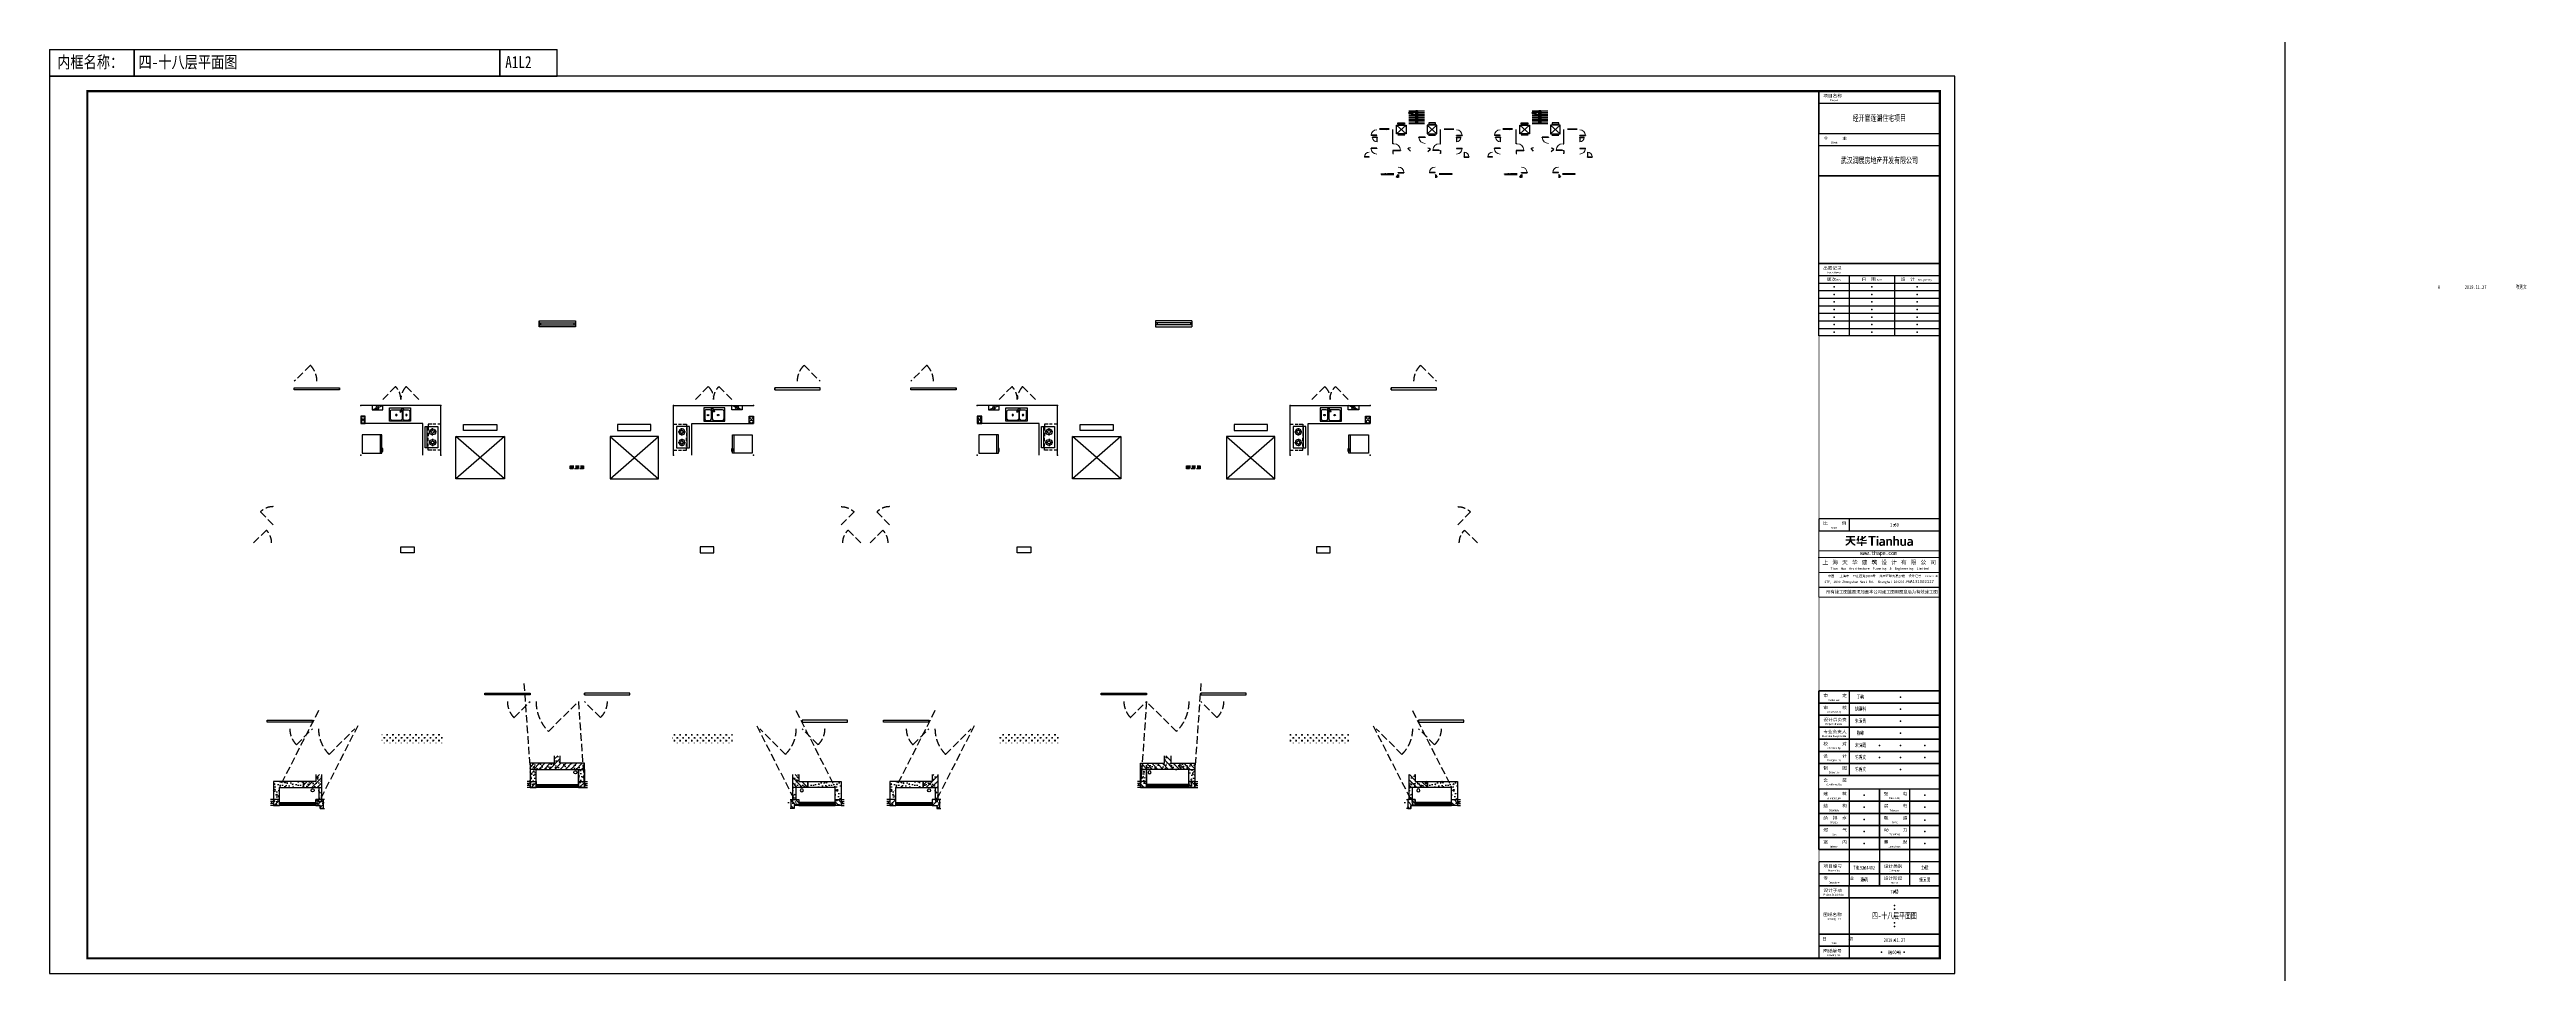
# Model space of a CAD drawing. Extents: x -624355 to 2378000, y 0 to 1700000.
# Drawn here: x 375645 to 457608, y 826925 to 857505 of the extents above; entities that cross this region are included whole.
import ezdxf
from ezdxf.enums import TextEntityAlignment as Align

# ---------------------------------------------------------------- set-up
doc = ezdxf.new("R2010")
doc.units = 0
doc.header["$LTSCALE"] = 1000
doc.header["$MEASUREMENT"] = 0
doc.linetypes.add('DASH', pattern=[0.35, 0.25, -0.1])
doc.layers.get('0').update_dxf_attribs({"linetype": 'CONTINUOUS'})
for name, color, linetype in [('AD-NAME-ROOM', 9, 'CONTINUOUS'), ('AE-DOOR-INSD', 61, 'CONTINUOUS'), ('AE-ELEV-4', 251, 'CONTINUOUS'), ('AE-EQPM', 70, 'CONTINUOUS'), ('AE-EQPM-KICH', 84, 'CONTINUOUS'), ('AE-HDWR', 8, 'CONTINUOUS'), ('AE-PATN-MATE', 8, 'CONTINUOUS'), ('AE-PIPE', 10, 'CONTINUOUS'), ('AE-WALL', 255, 'CONTINUOUS'), ('AE-WALL-HACH', 15, 'CONTINUOUS'), ('AE-WIND', 11, 'CONTINUOUS'), ('C-SHET-LOGO', 7, 'CONTINUOUS'), ('C-SHET-SHET', 144, 'CONTINUOUS'), ('C-XREF-INT', 7, 'CONTINUOUS'), ('PX-05-TYN-ZUO$0$PX-B-COMP-WALL-BZ-LG-SUN$0$P-太阳能', 6, 'CONTINUOUS')]:
    doc.layers.add(name, color=color, linetype=linetype)
doc.layers.add('C-XREF-SLCT', color=7, linetype='CONTINUOUS', plot=False)
doc.layers.add('内框', color=8, linetype='CONTINUOUS', plot=False)
doc.layers.get('C-XREF-INT').off()
doc.styles.add('Acs', font='', dxfattribs={"width": 0.7})
doc.styles.get("Standard").update_dxf_attribs({"font": '', "width": 0.7})
doc.styles.add('STYLEP4', font='GOTHIC.TTF')
doc.styles.add('TH-STYLE1', font='', dxfattribs={"width": 0.7})
doc.styles.add('TH-STYLE2', font='', dxfattribs={"width": 0.7})
doc.styles.add('TH-STYLEP5', font='')
doc.styles.add('TuKuang', font='', dxfattribs={"width": 1.1})
doc.styles.add('黑体', font='simhei.ttf')
doc.styles.get('Acs').set_extended_font_data('SimSun')
doc.styles.get('Standard').set_extended_font_data('SimSun')
doc.styles.get('TH-STYLE1').set_extended_font_data('SimSun')
doc.styles.get('TH-STYLE2').set_extended_font_data('SimSun')
doc.styles.get('TH-STYLEP5').set_extended_font_data('SimSun')
doc.styles.get('TuKuang').set_extended_font_data('SimSun')

# ---------------------------------------------------------------- blocks, each defined once
blk = doc.blocks.new('DT')
at = {"layer": 'AE-EQPM'}
for p, q in [((357604, 339947), (357604, 341347)), ((357604, 341347), (359204, 341347)), ((359204, 341347), (357604, 339947)), ((359204, 339947), (357604, 341347)), ((357854, 341547), (357854, 341747)), ((357854, 341747), (358954, 341747)), ((358954, 341547), (357854, 341547)), ((358954, 341747), (358954, 341547)), ((359204, 341347), (359204, 339947)), ((359204, 339947), (357604, 339947))]:
    blk.add_line(p, q, dxfattribs=at)
blk = doc.blocks.new('核心筒二维')
at = {"layer": 'AE-WIND', "linetype": 'DASH', "ltscale": 0.5}
blk.add_lwpolyline([(4025, -1400), (4475, -1400), (4475, -1500), (4025, -1500)], close=True, dxfattribs=at)
for points in [[(4025, -1435), (4475, -1435)], [(4025, -1465), (4475, -1465)], [(4075, -1435), (4075, -1465)], [(4425, -1435), (4425, -1465)]]:
    blk.add_lwpolyline(points, dxfattribs=at)
blk.add_blockref('DT', (-357354, -341777))
at = {"xscale": -1}
blk.add_blockref('DT', (364554, -341777), dxfattribs=at)
blk = doc.blocks.new('对开门冰箱')
at = {"layer": 'AE-EQPM-KICH'}
for p, q in [((75, -700), (75, -50)), ((75, -50), (675, -50)), ((675, -650), (75, -650)), ((675, -700), (75, -700)), ((675, -50), (675, -700))]:
    blk.add_line(p, q, dxfattribs=at)
blk.add_lwpolyline([(625, -700), (625, -725), (525, -725), (525, -700)], close=True, dxfattribs=at)
blk = doc.blocks.new('AX-E2-COMP-WALL$0$JB-RanQiReShuiQi')
at = {"layer": 'AE-EQPM-KICH'}
blk.add_line((-175, 75), (175, -75), dxfattribs=at)
blk.add_lwpolyline([(175, -75), (-175, -75), (-175, 75), (175, 75)], close=True, dxfattribs=at)
blk.add_circle((0, 0), 51, dxfattribs=at)
blk = doc.blocks.new('AX-E2-COMP-WALL$0$hr-rqb')
at = {"layer": 'AE-EQPM-KICH'}
blk.add_lwpolyline([(-125, -150), (-125, 0), (125, 0), (125, -150)], close=True, dxfattribs=at)
for centre in [(-62.5, -75), (62.5, -75)]:
    blk.add_circle(centre, 50, dxfattribs=at)
blk = doc.blocks.new('PX-05-TYN-ZUO$0$20170321181117')
at = {"layer": 'AE-PATN-MATE'}
h = blk.add_hatch(dxfattribs=at)
h.set_pattern_fill('CROSS', color=256, scale=60, style=0)
h.set_pattern_definition([(0, (-193867.23, 175119.19), (95.25, 95.25), [47.625, -142.875]), (90, (-193843.42, 175095.38), (-95.25, 95.25), [47.625, -142.875])])
h.paths.add_polyline_path([(350, -400), (2350, -400), (2350, -100), (350, -100)])
blk = doc.blocks.new('JB-XiDiPen-2a-Auto')
at = {"layer": 'AE-EQPM-KICH'}
for p, q in [((-320, -195), (-320, -445)), ((-150, -145), (-270, -145)), ((-270, -495), (-150, -495)), ((-94, -101, -60), (-106, -113, -60)), ((-8, -217, -60), (-104, -144, -60)), ((-100, -445), (-100, -195)), ((-70, -195), (-70, -445)), ((-63, -105, -60), (4, -205, -60)), ((270, -145), (-20, -145)), ((-20, -495), (270, -495)), ((4, -205, -60), (-8, -217, -60)), ((320, -445), (320, -195))]:
    blk.add_line(p, q, dxfattribs=at)
blk.add_lwpolyline([(350, -525), (350, -75), (-350, -75), (-350, -525)], close=True, dxfattribs=at)
for centre in [(-210, -320), (125, -320)]:
    blk.add_circle(centre, 25, dxfattribs=at)
for centre, radius, start, end in [((-270, -195), 50, 90, 180), ((-270, -445), 50, 180, 270), ((-150, -195), 50, 0, 90), ((-150, -445), 50, 270, 0), ((-92, -128, -60), 20.5, 133.22692, 232.68924), ((-80, -116, -60), 20.5, 33.76459, 133.22692), ((-20, -195), 50, 154.70827, 180), ((-20, -445), 50, 180, 270), ((-20, -195), 50, 90, 106.98815), ((270, -195), 50, 0, 90), ((270, -445), 50, 270, 0)]:
    blk.add_arc(centre, radius, start, end, dxfattribs=at)
blk = doc.blocks.new('JB-LuJv-2a-Auto')
at = {"layer": 'AE-EQPM-KICH'}
for p, q in [((-425, 0), (-425, -103)), ((-425, -167), (-425, -265)), ((-425, -303), (-425, -425)), ((-425, -425), (-350, -425)), ((-350, -525), (-350, -100)), ((-350, -100), (350, -100)), ((350, -450), (-350, -450)), ((350, -525), (-350, -525)), ((-319, -425), (-218, -425)), ((-225, -275), (-300, -275)), ((-175, -150), (-175, -225)), ((-175, -325), (-175, -400)), ((-148, -425), (-36, -425)), ((-50, -275), (-125, -275)), ((132, -425), (18, -425)), ((50, -275), (125, -275)), ((175, -150), (175, -225)), ((175, -325), (175, -400)), ((305, -425), (210, -425)), ((225, -275), (300, -275)), ((350, -100), (350, -525)), ((425, -425), (350, -425)), ((425, 0), (425, -103)), ((425, -167), (425, -265)), ((425, -303), (425, -425))]:
    blk.add_line(p, q, dxfattribs=at)
for centre, radius in [((-175, -275), 100), ((-175, -275), 50), ((175, -275), 100), ((175, -275), 50)]:
    blk.add_circle(centre, radius, dxfattribs=at)
blk = doc.blocks.new('*U126')
at = {"layer": 'AE-EQPM-KICH'}
for p, q in [((0, -1650), (0, 0)), ((0, 0), (2650, 0)), ((600, -1650), (600, -600)), ((600, -600), (2650, -600))]:
    blk.add_line(p, q, dxfattribs=at)
for p in [(0, 0), (2650, 0), (0, -1650)]:
    blk.add_point(p, dxfattribs=at)
at = {"layer": 'AE-EQPM-KICH', "extrusion": (0, 0, -1), "zscale": -1, "rotation": 270}
blk.add_blockref('JB-LuJv-2a-Auto', (0, -1050), dxfattribs=at)
at = {"layer": 'AE-EQPM-KICH'}
blk.add_blockref('JB-XiDiPen-2a-Auto', (1350, 0), dxfattribs=at)
blk = doc.blocks.new('户型二维')
at = {"layer": 'AE-ELEV-4', "linetype": 'DASH'}
for points in [[(2300, 600), (1006, -1941)], [(3600, 100), (2306, -2441)]]:
    blk.add_lwpolyline(points, dxfattribs=at)
at = {"layer": 'AE-EQPM-KICH'}
for p in [(3700, 10700), (6350, 10700), (3700, 9050)]:
    blk.add_point(p, dxfattribs=at)
at = {"layer": 'AE-PATN-MATE', "linetype": 'DASH'}
for points in [[(2250, 11500, 0.198912), (2030, 12030), (1500, 11500)], [(750, 6150, 0.198912), (574, 6574), (150, 6150)], [(800, 7350, 0.198912), (376, 7174), (800, 6750)], [(1350, 0, 0.198912), (1570, -530), (2100, 0)], [(2300, 0, 0.198912), (2651, -849), (3500, 0)]]:
    blk.add_lwpolyline(points, format="xyb", dxfattribs=at)
at = {"layer": 'AE-PATN-MATE', "linetype": 'DASH', "elevation": 0}
for points in [[(5025, 10900, 0.198912), (4849, 11324), (4425, 10900)], [(5025, 10900, -0.198912), (5201, 11324), (5625, 10900)], [(8550, 900, 0.198912), (8770, 370), (9300, 900)]]:
    blk.add_lwpolyline(points, format="xyb", dxfattribs=at)
at = {"layer": 'AE-EQPM-KICH', "xscale": -1}
blk.add_blockref('*U126', (6350, 10700), dxfattribs=at)
for name, p, rotation in [('AX-E2-COMP-WALL$0$JB-RanQiReShuiQi', (4250, 10625), 180), ('AX-E2-COMP-WALL$0$hr-rqb', (3850, 10225), 270), ('对开门冰箱', (3700, 9800), 90)]:
    blk.add_blockref(name, p, dxfattribs=dict(at, rotation=rotation))
at = {"layer": 'PX-05-TYN-ZUO$0$PX-B-COMP-WALL-BZ-LG-SUN$0$P-太阳能', "xscale": -1}
blk.add_blockref('PX-05-TYN-ZUO$0$20170321181117', (6750, -80), dxfattribs=at)
blk = doc.blocks.new('房间功能')
at = {"layer": 'AD-NAME-ROOM'}
for points in [[(5020, 6020), (5470, 6020), (5470, 5820), (5020, 5820)], [(15380, 6020), (14930, 6020), (14930, 5820), (15380, 5820)], [(25420, 6020), (25870, 6020), (25870, 5820), (25420, 5820)], [(35780, 6020), (35330, 6020), (35330, 5820), (35780, 5820)]]:
    blk.add_lwpolyline(points, close=True, dxfattribs=at)
at = {"color": 8}
for points in [[(1500, 11280), (3000, 11280), (3000, 11220), (1500, 11220)], [(18900, 11280), (17400, 11280), (17400, 11220), (18900, 11220)], [(21900, 11280), (23400, 11280), (23400, 11220), (21900, 11220)], [(39300, 11280), (37800, 11280), (37800, 11220), (39300, 11220)], [(7800, 1180), (9300, 1180), (9300, 1120), (7800, 1120)], [(12600, 1180), (11100, 1180), (11100, 1120), (12600, 1120)], [(28200, 1180), (29700, 1180), (29700, 1120), (28200, 1120)], [(33000, 1180), (31500, 1180), (31500, 1120), (33000, 1120)], [(600, 280), (2100, 280), (2100, 220), (600, 220)], [(19800, 280), (18300, 280), (18300, 220), (19800, 220)], [(21000, 280), (22500, 280), (22500, 220), (21000, 220)], [(40200, 280), (38700, 280), (38700, 220), (40200, 220)]]:
    blk.add_wipeout(points, dxfattribs=at).dxf.layer = 'AE-HDWR'
at = {"layer": 'AE-HDWR', "color": 8}
for points in [[(1500, 11280), (3000, 11280), (3000, 11220), (1500, 11220)], [(18900, 11280), (17400, 11280), (17400, 11220), (18900, 11220)], [(21900, 11280), (23400, 11280), (23400, 11220), (21900, 11220)], [(39300, 11280), (37800, 11280), (37800, 11220), (39300, 11220)], [(7800, 1180), (9300, 1180), (9300, 1120), (7800, 1120)], [(12600, 1180), (11100, 1180), (11100, 1120), (12600, 1120)], [(28200, 1180), (29700, 1180), (29700, 1120), (28200, 1120)], [(33000, 1180), (31500, 1180), (31500, 1120), (33000, 1120)], [(600, 280), (2100, 280), (2100, 220), (600, 220)], [(19800, 280), (18300, 280), (18300, 220), (19800, 220)], [(21000, 280), (22500, 280), (22500, 220), (21000, 220)], [(40200, 280), (38700, 280), (38700, 220), (40200, 220)]]:
    blk.add_lwpolyline(points, close=True, dxfattribs=at)
at = {"layer": 'AE-WALL'}
for points in [[(1500, 11220), (1500, 11280)], [(3000, 11220), (3000, 11280)], [(17400, 11220), (17400, 11280)], [(18900, 11220), (18900, 11280)], [(21900, 11220), (21900, 11280)], [(23400, 11220), (23400, 11280)], [(37800, 11220), (37800, 11280)], [(39300, 11220), (39300, 11280)], [(7800, 1120), (7800, 1180)], [(9300, 1120), (9300, 1180)], [(11100, 1120), (11100, 1180)], [(12600, 1120), (12600, 1180)], [(28200, 1120), (28200, 1180)], [(29700, 1120), (29700, 1180)], [(31500, 1120), (31500, 1180)], [(33000, 1120), (33000, 1180)], [(600, 220), (600, 280)], [(2100, 220), (2100, 280)], [(18300, 220), (18300, 280)], [(19800, 220), (19800, 280)], [(21000, 220), (21000, 280)], [(22500, 220), (22500, 280)], [(38700, 220), (38700, 280)], [(40200, 220), (40200, 280)]]:
    blk.add_lwpolyline(points, dxfattribs=at)
blk = doc.blocks.new('楼梯间窗平面')
at = {"layer": 'AE-HDWR'}
blk.add_lwpolyline([(0, 0), (1200, 0), (1200, -200), (0, -200)], close=True, dxfattribs=at)
blk.add_wipeout([(0, 0), (1200, 0), (1200, -200), (0, -200)]).dxf.layer = 'AE-HDWR'
at = {"layer": 'AE-WALL'}
for points in [[(0, 0), (0, -200)], [(1200, 0), (1200, -200)]]:
    blk.add_lwpolyline(points, dxfattribs=at)
at = {"layer": 'AE-WIND'}
for points in [[(0, 0), (1200, 0)], [(0, -65), (1200, -65)], [(0, -135), (1200, -135)], [(1200, -200), (0, -200)], [(50, -65), (50, -135)], [(1150, -65), (1150, -135)]]:
    blk.add_lwpolyline(points, dxfattribs=at)
blk = doc.blocks.new('THAPE_A1L2_inner')
blk.add_line((1251, 527), (1251, 555))
at = {"layer": '内框'}
for p, q in [((0, 611.6), (0, 594)), ((0, 611.6), (336, 611.6)), ((56, 594), (56, 611.6)), ((56, 611.6), (56, 594)), ((298.1, 594), (298.1, 611.6)), ((298.1, 611.6), (298.1, 594)), ((336, 594), (336, 611.6)), ((0, 594), (56, 594)), ((32, 594), (0, 594)), ((96, 594), (32, 594)), ((56, 594), (298.1, 594)), ((224, 594), (96, 594)), ((336, 594), (224, 594)), ((298.1, 594), (336, 594))]:
    blk.add_line(p, q, dxfattribs=at)
blk.add_lwpolyline([(0, 0), (1261, 0), (1261, 594), (0, 594)], close=True, dxfattribs=at)
at = {"layer": '内框', "const_width": 1.4}
blk.add_lwpolyline([(25, 584), (25, 10), (1251, 10), (1251, 584)], close=True, dxfattribs=at)
at = {"layer": '内框', "const_width": 0.5}
blk.add_lwpolyline([(1171, 584), (1171, 10)], dxfattribs=at)
at = {"layer": '内框', "style": '黑体', "width": 0.8}
for s, p in [('内框名称：', (5.1, 599.3)), ('A1L2', (301.6, 599.3))]:
    blk.add_text(s, height=8, dxfattribs=at).set_placement(p)
blk.add_attdef('内框名称', (58.9, 599.3), '', height=8, dxfattribs=at)
blk = doc.blocks.new('TH')
at = {"linetype": 'Continuous'}
h = blk.add_hatch(color=256, dxfattribs=at)
h.dxf.hatch_style = 1
h.paths.add_polyline_path([(2.82, 2.83), (2.82, 2.98), (1.76, 2.98), (1.22, 2.98), (0.16, 2.98), (0.16, 2.83), (0.16, 2.76), (0.16, 2.61), (0.59, 2.61), (0.81, 2.61), (1.24, 2.61), (1.24, 2.34), (1.24, 2.21), (1.24, 1.92), (0.74, 1.92), (0.5, 1.92), (0, 1.92), (0, 1.54), (0.69, 1.54), (1.11, 1.54), (1.15, 1.54), (1.09, 1.43), (1.07, 1.39), (1.04, 1.32), (1.01, 1.28), (1, 1.27), (0.98, 1.23), (0.93, 1.15), (0.9, 1.12), (0.74, 0.94), (0.69, 0.89), (0.61, 0.83), (0.57, 0.8), (0.47, 0.72), (0.41, 0.68), (0.35, 0.64), (0.32, 0.63), (0.26, 0.59), (0, 0.46), (0, 0), (0.14, 0.05), (0.19, 0.07), (0.3, 0.11), (0.39, 0.16), (0.43, 0.18), (0.52, 0.22), (0.58, 0.26), (0.61, 0.28), (0.68, 0.32), (0.82, 0.41), (0.87, 0.45), (0.99, 0.56), (1.07, 0.64), (1.12, 0.68), (1.2, 0.76), (1.26, 0.85), (1.33, 0.94), (1.42, 1.08), (1.44, 1.11), (1.49, 1.19), (1.55, 1.08), (1.58, 1.04), (1.63, 0.96), (1.69, 0.88), (1.7, 0.86), (1.87, 0.67), (1.91, 0.64), (1.98, 0.57), (2.07, 0.49), (2.12, 0.45), (2.21, 0.38), (2.3, 0.32), (2.38, 0.28), (2.41, 0.26), (2.48, 0.21), (2.55, 0.18), (2.59, 0.16), (2.66, 0.12), (2.78, 0.07), (2.84, 0.05), (2.98, 0), (2.98, 0.2), (2.98, 0.28), (2.98, 0.46), (2.79, 0.56), (2.75, 0.58), (2.65, 0.63), (2.62, 0.65), (2.6, 0.66), (2.48, 0.74), (2.41, 0.79), (2.37, 0.83), (2.28, 0.9), (2.24, 0.94), (2.22, 0.97), (2.17, 1.01), (2.09, 1.11), (2.05, 1.16), (1.98, 1.27), (1.91, 1.36), (1.89, 1.42), (1.84, 1.54), (2.98, 1.54), (2.98, 1.92), (2.48, 1.92), (2.24, 1.92), (1.74, 1.92), (1.74, 2.61), (2.18, 2.61), (2.39, 2.61), (2.82, 2.61), (2.82, 2.76)])
h = blk.add_hatch(color=256, dxfattribs=at)
h.dxf.hatch_style = 1
h.paths.add_polyline_path([(4.07, 2.55), (4.12, 2.88), (4.12, 3), (3.95, 3), (3.87, 3), (3.68, 3), (3.68, 2.95), (3.68, 2.93), (3.68, 2.89), (3.65, 2.65), (3.64, 2.58), (3.61, 2.46), (3.57, 2.36), (3.55, 2.32), (3.5, 2.23), (3.45, 2.17), (3.33, 2.03), (3.33, 1.84), (3.33, 1.75), (3.33, 1.55), (3.52, 1.65), (3.64, 1.73), (3.64, 1.56), (3.64, 1.49), (3.64, 1.31), (4.07, 1.31), (4.07, 1.81), (4.07, 2.06)])
h = blk.add_hatch(color=256, dxfattribs=at)
h.dxf.hatch_style = 1
h.paths.add_polyline_path([(6.31, 0.92), (6.31, 1.07), (5.81, 1.07), (5.56, 1.07), (5.06, 1.07), (5.06, 1.28), (4.59, 1.28), (4.59, 1.07), (3.33, 1.07), (3.33, 0.69), (4.09, 0.69), (4.59, 0.69), (4.59, 0.01), (5.06, 0.01), (5.06, 0.69), (5.56, 0.69), (5.81, 0.69), (6.31, 0.69), (6.31, 0.84)])
h = blk.add_hatch(color=256, dxfattribs=at)
h.dxf.hatch_style = 1
h.paths.add_polyline_path([(5.51, 2.19), (5.52, 2.19), (5.54, 2.21), (5.64, 2.28), (5.69, 2.32), (5.79, 2.4), (5.88, 2.49), (5.93, 2.54), (6.02, 2.63), (6.16, 2.8), (6.19, 2.86), (6.21, 2.89), (6.24, 2.96), (6.03, 2.96), (5.93, 2.96), (5.73, 2.96), (5.6, 2.8), (5.56, 2.76), (5.53, 2.74), (5.49, 2.7), (5.4, 2.62), (5.35, 2.59), (5.2, 2.46), (5.2, 2.69), (5.2, 2.79), (5.2, 3), (5.02, 3), (4.93, 3), (4.76, 3), (4.76, 2.69), (4.76, 2.54), (4.76, 2.23), (4.69, 2.2), (4.65, 2.19), (4.58, 2.16), (4.53, 2.14), (4.51, 2.14), (4.25, 2.06), (4.25, 1.91), (4.25, 1.83), (4.25, 1.65), (4.44, 1.7), (4.48, 1.71), (4.56, 1.73), (4.63, 1.76), (4.67, 1.77), (4.77, 1.8), (4.77, 1.74), (4.77, 1.72), (4.8, 1.65), (4.8, 1.63), (4.82, 1.6), (4.86, 1.55), (4.89, 1.51), (4.92, 1.49), (4.97, 1.47), (5.01, 1.46), (5.13, 1.42), (5.5, 1.42), (5.69, 1.42), (6.06, 1.42), (6.15, 1.44), (6.19, 1.45), (6.31, 1.5), (6.31, 1.66), (6.31, 1.73), (6.31, 1.87), (6.23, 1.84), (6.19, 1.83), (6.12, 1.8), (6.06, 1.79), (5.78, 1.79), (5.64, 1.79), (5.35, 1.79), (5.31, 1.8), (5.28, 1.81), (5.24, 1.84), (5.23, 1.87), (5.22, 1.89), (5.2, 1.92), (5.2, 1.95), (5.2, 1.97), (5.21, 2), (5.3, 2.05), (5.34, 2.08)])
h = blk.add_hatch(color=256, dxfattribs=at)
h.dxf.hatch_style = 1
h.paths.add_polyline_path([(8.18, 2.52), (8.68, 2.52), (9, 2.52), (9, 2.95), (6.84, 2.95), (6.84, 2.52), (7.66, 2.52), (7.66, 1.53), (7.66, 1.04), (7.66, 0.04), (8.18, 0.04), (8.18, 1.03), (8.18, 1.53)])
h = blk.add_hatch(color=256, dxfattribs=at)
h.dxf.hatch_style = 1
h.paths.add_polyline_path([(9.8, 2.97), (9.29, 2.97), (9.29, 2.5), (9.8, 2.5)])
h = blk.add_hatch(color=256, dxfattribs=at)
h.dxf.hatch_style = 1
h.paths.add_polyline_path([(9.8, 2.04), (9.29, 2.04), (9.29, 1.25), (9.29, 0.04), (9.8, 0.04)])
h = blk.add_hatch(color=256, dxfattribs=at)
h.dxf.hatch_style = 1
h.paths.add_polyline_path([(11.51, 1.95), (11.5, 1.96), (11.49, 1.96), (11.48, 1.97), (11.47, 1.97), (11.46, 1.98), (11.45, 1.98), (11.44, 1.99), (11.43, 1.99), (11.42, 2), (11.41, 2), (11.4, 2.01), (11.39, 2.01), (11.38, 2.02), (11.37, 2.02), (11.34, 2.03), (11.34, 2.03), (11.31, 2.04), (11.31, 2.04), (11.27, 2.05), (11.27, 2.05), (11.23, 2.06), (11.23, 2.06), (11.17, 2.07), (11.17, 2.07), (11.06, 2.08), (11.05, 2.09), (10.93, 2.08), (10.92, 2.08), (10.78, 2.07), (10.78, 2.07), (10.7, 2.06), (10.7, 2.06), (10.64, 2.05), (10.64, 2.05), (10.59, 2.04), (10.59, 2.04), (10.55, 2.03), (10.5, 2.02), (10.5, 2.02), (10.47, 2.01), (10.43, 2), (10.43, 2), (10.4, 1.99), (10.4, 1.99), (10.37, 1.98), (10.37, 1.98), (10.34, 1.97), (10.34, 1.97), (10.31, 1.97), (10.31, 1.58), (10.32, 1.58), (10.33, 1.58), (10.35, 1.59), (10.36, 1.59), (10.37, 1.6), (10.4, 1.61), (10.4, 1.61), (10.43, 1.62), (10.43, 1.62), (10.46, 1.63), (10.46, 1.63), (10.49, 1.64), (10.53, 1.65), (10.53, 1.65), (10.56, 1.66), (10.6, 1.67), (10.6, 1.67), (10.64, 1.68), (10.69, 1.69), (10.75, 1.7), (10.84, 1.71), (10.85, 1.71), (10.99, 1.71), (10.99, 1.71), (11.05, 1.7), (11.09, 1.69), (11.12, 1.68), (11.12, 1.68), (11.15, 1.67), (11.17, 1.66), (11.18, 1.66), (11.19, 1.65), (11.2, 1.64), (11.21, 1.64), (11.22, 1.63), (11.22, 1.63), (11.23, 1.62), (11.23, 1.62), (11.24, 1.61), (11.24, 1.61), (11.25, 1.6), (11.25, 1.6), (11.26, 1.59), (11.27, 1.57), (11.27, 1.57), (11.28, 1.56), (11.29, 1.54), (11.3, 1.51), (11.3, 1.51), (11.31, 1.48), (11.31, 1.46), (11.31, 1.4), (11.31, 1.28), (11.19, 1.28), (11.05, 1.28), (10.86, 1.27), (10.86, 1.27), (10.76, 1.26), (10.76, 1.26), (10.69, 1.25), (10.69, 1.25), (10.64, 1.24), (10.64, 1.24), (10.6, 1.23), (10.6, 1.23), (10.56, 1.22), (10.56, 1.22), (10.53, 1.21), (10.53, 1.21), (10.5, 1.2), (10.5, 1.2), (10.47, 1.19), (10.47, 1.19), (10.45, 1.18), (10.42, 1.17), (10.42, 1.17), (10.41, 1.16), (10.4, 1.16), (10.39, 1.15), (10.38, 1.15), (10.37, 1.14), (10.36, 1.14), (10.35, 1.13), (10.34, 1.12), (10.33, 1.12), (10.32, 1.11), (10.31, 1.11), (10.31, 1.11), (10.3, 1.1), (10.29, 1.09), (10.28, 1.08), (10.27, 1.08), (10.27, 1.08), (10.26, 1.07), (10.26, 1.07), (10.25, 1.06), (10.25, 1.06), (10.24, 1.05), (10.24, 1.05), (10.23, 1.04), (10.23, 1.04), (10.22, 1.03), (10.22, 1.03), (10.21, 1.02), (10.2, 1.01), (10.2, 1.01), (10.19, 0.99), (10.18, 0.98), (10.17, 0.97), (10.17, 0.97), (10.16, 0.95), (10.16, 0.95), (10.15, 0.93), (10.14, 0.92), (10.14, 0.92), (10.13, 0.89), (10.12, 0.87), (10.12, 0.87), (10.11, 0.85), (10.11, 0.85), (10.1, 0.81), (10.1, 0.81), (10.09, 0.77), (10.07, 0.7), (10.07, 0.55), (10.09, 0.48), (10.09, 0.48), (10.1, 0.43), (10.1, 0.43), (10.11, 0.39), (10.11, 0.39), (10.12, 0.36), (10.12, 0.36), (10.13, 0.34), (10.13, 0.34), (10.14, 0.32), (10.14, 0.32), (10.15, 0.3), (10.15, 0.3), (10.16, 0.28), (10.16, 0.28), (10.17, 0.26), (10.17, 0.26), (10.18, 0.24), (10.18, 0.24), (10.19, 0.23), (10.19, 0.23), (10.2, 0.22), (10.21, 0.2), (10.21, 0.2), (10.22, 0.19), (10.22, 0.19), (10.23, 0.18), (10.23, 0.18), (10.24, 0.17), (10.24, 0.17), (10.25, 0.16), (10.25, 0.16), (10.26, 0.15), (10.26, 0.15), (10.27, 0.14), (10.27, 0.14), (10.28, 0.13), (10.28, 0.13), (10.29, 0.12), (10.3, 0.11), (10.31, 0.1), (10.32, 0.1), (10.33, 0.09), (10.34, 0.08), (10.35, 0.08), (10.36, 0.07), (10.37, 0.06), (10.38, 0.06), (10.39, 0.05), (10.4, 0.05), (10.41, 0.04), (10.41, 0.04), (10.44, 0.03), (10.46, 0.02), (10.46, 0.02), (10.5, 0.01), (10.5, 0.01), (10.54, 0), (10.61, -0.01), (10.8, -0.01), (10.89, 0), (10.93, 0.01), (10.98, 0.02), (10.98, 0.02), (11.01, 0.03), (11.05, 0.04), (11.06, 0.04), (11.07, 0.05), (11.1, 0.06), (11.11, 0.06), (11.12, 0.07), (11.13, 0.07), (11.14, 0.08), (11.15, 0.08), (11.16, 0.09), (11.17, 0.09), (11.18, 0.1), (11.19, 0.1), (11.2, 0.11), (11.21, 0.12), (11.21, 0.12), (11.23, 0.13), (11.24, 0.14), (11.24, 0.14), (11.25, 0.15), (11.25, 0.15), (11.26, 0.16), (11.26, 0.16), (11.28, 0.17), (11.29, 0.18), (11.29, 0.18), (11.3, 0.19), (11.3, 0.19), (11.31, 0.2), (11.36, 0.24), (11.36, 0.04), (11.82, 0.04), (11.82, 1.29), (11.82, 1.31), (11.81, 1.39), (11.81, 1.39), (11.8, 1.46), (11.8, 1.46), (11.79, 1.5), (11.78, 1.55), (11.78, 1.55), (11.77, 1.58), (11.77, 1.58), (11.76, 1.61), (11.76, 1.61), (11.75, 1.64), (11.75, 1.64), (11.74, 1.66), (11.74, 1.66), (11.73, 1.68), (11.72, 1.71), (11.72, 1.71), (11.71, 1.72), (11.7, 1.74), (11.7, 1.74), (11.69, 1.76), (11.69, 1.76), (11.68, 1.78), (11.68, 1.78), (11.67, 1.79), (11.66, 1.81), (11.66, 1.81), (11.65, 1.82), (11.65, 1.82), (11.64, 1.83), (11.64, 1.83), (11.63, 1.84), (11.62, 1.86), (11.62, 1.86), (11.61, 1.87), (11.61, 1.87), (11.6, 1.88), (11.6, 1.88), (11.59, 1.89), (11.59, 1.89), (11.58, 1.9), (11.57, 1.9), (11.55, 1.91), (11.55, 1.92), (11.54, 1.93), (11.53, 1.93), (11.51, 1.94)])
h.paths.add_polyline_path([(11.04, 0.92), (11.31, 0.93), (11.31, 0.76), (11.31, 0.74), (11.3, 0.72), (11.29, 0.69), (11.28, 0.66), (11.27, 0.64), (11.26, 0.62), (11.25, 0.6), (11.25, 0.6), (11.24, 0.59), (11.24, 0.58), (11.23, 0.58), (11.23, 0.57), (11.22, 0.56), (11.22, 0.56), (11.21, 0.55), (11.21, 0.55), (11.2, 0.54), (11.2, 0.54), (11.19, 0.53), (11.19, 0.53), (11.18, 0.52), (11.17, 0.51), (11.16, 0.5), (11.15, 0.5), (11.14, 0.49), (11.13, 0.48), (11.12, 0.48), (11.11, 0.47), (11.09, 0.46), (11.06, 0.45), (11.06, 0.45), (11.04, 0.44), (11.01, 0.43), (10.97, 0.42), (10.92, 0.41), (10.91, 0.41), (10.84, 0.41), (10.81, 0.41), (10.76, 0.41), (10.72, 0.42), (10.69, 0.43), (10.67, 0.44), (10.67, 0.45), (10.66, 0.45), (10.64, 0.46), (10.64, 0.47), (10.63, 0.48), (10.63, 0.48), (10.62, 0.49), (10.61, 0.51), (10.61, 0.51), (10.6, 0.52), (10.59, 0.55), (10.58, 0.57), (10.58, 0.58), (10.57, 0.62), (10.57, 0.67), (10.57, 0.69), (10.57, 0.71), (10.58, 0.72), (10.59, 0.74), (10.59, 0.74), (10.6, 0.76), (10.61, 0.78), (10.62, 0.79), (10.62, 0.79), (10.63, 0.8), (10.63, 0.8), (10.64, 0.81), (10.64, 0.81), (10.65, 0.82), (10.65, 0.82), (10.67, 0.83), (10.69, 0.84), (10.71, 0.85), (10.73, 0.86), (10.75, 0.87), (10.79, 0.88), (10.79, 0.88), (10.82, 0.89), (10.87, 0.9), (10.93, 0.91), (11.02, 0.92)], flags=16)
h = blk.add_hatch(color=256, dxfattribs=at)
h.dxf.hatch_style = 1
h.paths.add_polyline_path([(12.71, 1.48), (12.72, 1.5), (12.72, 1.5), (12.73, 1.52), (12.73, 1.52), (12.74, 1.54), (12.74, 1.54), (12.75, 1.55), (12.75, 1.55), (12.76, 1.57), (12.76, 1.57), (12.77, 1.58), (12.77, 1.58), (12.78, 1.59), (12.78, 1.59), (12.8, 1.61), (12.81, 1.62), (12.83, 1.63), (12.84, 1.64), (12.85, 1.64), (12.87, 1.65), (12.88, 1.65), (12.89, 1.66), (12.9, 1.66), (12.91, 1.67), (12.94, 1.68), (12.94, 1.68), (12.97, 1.69), (13.01, 1.7), (13.07, 1.71), (13.11, 1.71), (13.15, 1.71), (13.18, 1.71), (13.23, 1.7), (13.26, 1.69), (13.28, 1.68), (13.29, 1.68), (13.3, 1.67), (13.31, 1.67), (13.32, 1.66), (13.33, 1.66), (13.33, 1.66), (13.34, 1.65), (13.34, 1.65), (13.35, 1.64), (13.35, 1.64), (13.36, 1.63), (13.36, 1.63), (13.37, 1.62), (13.37, 1.62), (13.38, 1.61), (13.38, 1.61), (13.39, 1.6), (13.4, 1.58), (13.4, 1.58), (13.41, 1.56), (13.41, 1.56), (13.42, 1.54), (13.43, 1.51), (13.44, 1.44), (13.44, 0.04), (13.94, 0.04), (13.94, 1.45), (13.93, 1.55), (13.93, 1.55), (13.92, 1.6), (13.92, 1.6), (13.91, 1.64), (13.91, 1.64), (13.9, 1.67), (13.9, 1.67), (13.89, 1.7), (13.89, 1.7), (13.88, 1.72), (13.88, 1.72), (13.87, 1.74), (13.87, 1.74), (13.86, 1.76), (13.86, 1.76), (13.85, 1.78), (13.85, 1.78), (13.84, 1.8), (13.84, 1.8), (13.83, 1.81), (13.83, 1.81), (13.82, 1.82), (13.81, 1.84), (13.81, 1.84), (13.8, 1.85), (13.8, 1.85), (13.79, 1.86), (13.79, 1.86), (13.78, 1.87), (13.77, 1.89), (13.77, 1.89), (13.76, 1.9), (13.76, 1.9), (13.75, 1.9), (13.74, 1.91), (13.73, 1.92), (13.73, 1.92), (13.72, 1.93), (13.72, 1.93), (13.71, 1.94), (13.71, 1.94), (13.7, 1.94), (13.69, 1.95), (13.68, 1.96), (13.68, 1.96), (13.67, 1.96), (13.66, 1.97), (13.65, 1.98), (13.65, 1.98), (13.64, 1.98), (13.63, 1.99), (13.62, 1.99), (13.61, 2), (13.6, 2), (13.59, 2.01), (13.58, 2.01), (13.57, 2.02), (13.56, 2.02), (13.53, 2.03), (13.52, 2.04), (13.51, 2.04), (13.47, 2.05), (13.44, 2.06), (13.44, 2.06), (13.38, 2.07), (13.38, 2.07), (13.29, 2.08), (13.29, 2.08), (13.19, 2.08), (13.09, 2.07), (13.09, 2.07), (13.04, 2.06), (13.04, 2.06), (13, 2.05), (13, 2.05), (12.96, 2.04), (12.96, 2.04), (12.93, 2.03), (12.93, 2.03), (12.9, 2.02), (12.9, 2.02), (12.89, 2.01), (12.88, 2.01), (12.87, 2), (12.86, 2), (12.85, 1.99), (12.84, 1.99), (12.83, 1.98), (12.82, 1.98), (12.81, 1.97), (12.8, 1.97), (12.79, 1.96), (12.77, 1.95), (12.76, 1.94), (12.74, 1.93), (12.73, 1.92), (12.72, 1.91), (12.7, 1.9), (12.69, 1.89), (12.66, 1.89), (12.66, 2.04), (12.2, 2.04), (12.2, 0.04), (12.71, 0.04)])
h = blk.add_hatch(color=256, dxfattribs=at)
h.dxf.hatch_style = 1
h.paths.add_polyline_path([(15.18, 1.71), (15.19, 1.71), (15.28, 1.71), (15.3, 1.71), (15.34, 1.7), (15.38, 1.69), (15.4, 1.68), (15.42, 1.67), (15.43, 1.67), (15.44, 1.66), (15.45, 1.65), (15.46, 1.65), (15.47, 1.64), (15.47, 1.64), (15.48, 1.63), (15.48, 1.63), (15.49, 1.62), (15.49, 1.62), (15.5, 1.61), (15.51, 1.59), (15.51, 1.59), (15.52, 1.58), (15.53, 1.56), (15.54, 1.53), (15.55, 1.49), (15.55, 0.04), (16.05, 0.04), (16.05, 1.53), (16.05, 1.53), (16.04, 1.59), (16.04, 1.59), (16.03, 1.63), (16.03, 1.63), (16.02, 1.66), (16.01, 1.69), (16.01, 1.69), (16, 1.71), (15.99, 1.73), (15.98, 1.75), (15.97, 1.77), (15.96, 1.79), (15.95, 1.81), (15.95, 1.81), (15.94, 1.82), (15.94, 1.82), (15.93, 1.83), (15.92, 1.85), (15.92, 1.85), (15.91, 1.86), (15.91, 1.86), (15.9, 1.87), (15.9, 1.87), (15.89, 1.88), (15.89, 1.88), (15.88, 1.89), (15.88, 1.89), (15.87, 1.9), (15.87, 1.9), (15.86, 1.91), (15.86, 1.91), (15.85, 1.92), (15.85, 1.92), (15.84, 1.93), (15.82, 1.94), (15.81, 1.95), (15.8, 1.96), (15.78, 1.97), (15.75, 1.98), (15.75, 1.99), (15.74, 1.99), (15.73, 2), (15.71, 2.01), (15.69, 2.02), (15.68, 2.02), (15.65, 2.03), (15.62, 2.04), (15.59, 2.05), (15.59, 2.05), (15.55, 2.06), (15.55, 2.06), (15.5, 2.07), (15.5, 2.07), (15.4, 2.08), (15.31, 2.08), (15.3, 2.08), (15.21, 2.07), (15.21, 2.07), (15.15, 2.06), (15.15, 2.06), (15.11, 2.05), (15.11, 2.05), (15.08, 2.04), (15.05, 2.03), (15.02, 2.02), (15.02, 2.02), (15, 2.01), (14.97, 2), (14.97, 2), (14.96, 1.99), (14.94, 1.98), (14.92, 1.97), (14.91, 1.97), (14.9, 1.96), (14.88, 1.95), (14.87, 1.95), (14.86, 1.94), (14.85, 1.93), (14.84, 1.93), (14.83, 1.91), (14.82, 1.91), (14.8, 1.9), (14.78, 1.89), (14.78, 2.95), (14.32, 2.95), (14.32, 0.04), (14.82, 0.04), (14.82, 1.45), (14.83, 1.49), (14.84, 1.51), (14.85, 1.53), (14.86, 1.55), (14.87, 1.56), (14.87, 1.56), (14.88, 1.57), (14.88, 1.57), (14.89, 1.58), (14.89, 1.58), (14.9, 1.59), (14.9, 1.59), (14.91, 1.6), (14.91, 1.6), (14.92, 1.61), (14.92, 1.61), (14.93, 1.61), (14.94, 1.63), (14.94, 1.63), (14.95, 1.64), (14.97, 1.64), (14.98, 1.64), (14.99, 1.65), (15.01, 1.66), (15.03, 1.67), (15.06, 1.68), (15.09, 1.69), (15.12, 1.7)])
h = blk.add_hatch(color=256, dxfattribs=at)
h.dxf.hatch_style = 1
h.paths.add_polyline_path([(16.93, 2.04), (16.42, 2.04), (16.42, 0.56), (16.42, 0.56), (16.43, 0.55), (16.44, 0.49), (16.44, 0.49), (16.45, 0.45), (16.45, 0.45), (16.46, 0.42), (16.46, 0.42), (16.47, 0.39), (16.47, 0.39), (16.48, 0.37), (16.49, 0.34), (16.49, 0.34), (16.5, 0.32), (16.5, 0.32), (16.51, 0.31), (16.52, 0.29), (16.52, 0.29), (16.53, 0.27), (16.53, 0.27), (16.54, 0.26), (16.55, 0.24), (16.55, 0.24), (16.56, 0.23), (16.56, 0.23), (16.57, 0.22), (16.57, 0.22), (16.58, 0.21), (16.58, 0.21), (16.59, 0.2), (16.59, 0.2), (16.6, 0.19), (16.6, 0.19), (16.61, 0.18), (16.61, 0.18), (16.62, 0.17), (16.62, 0.17), (16.63, 0.16), (16.63, 0.16), (16.64, 0.15), (16.64, 0.15), (16.65, 0.14), (16.66, 0.13), (16.67, 0.12), (16.68, 0.12), (16.69, 0.11), (16.7, 0.1), (16.71, 0.1), (16.72, 0.09), (16.73, 0.08), (16.74, 0.08), (16.75, 0.07), (16.76, 0.07), (16.77, 0.06), (16.78, 0.06), (16.79, 0.05), (16.8, 0.05), (16.81, 0.04), (16.81, 0.04), (16.84, 0.03), (16.84, 0.03), (16.87, 0.02), (16.87, 0.02), (16.91, 0.01), (16.91, 0.01), (16.95, 0), (17.02, -0.01), (17.03, -0.01), (17.05, -0.02), (17.11, -0.02), (17.18, -0.01), (17.21, -0.01), (17.28, 0), (17.28, 0), (17.33, 0.01), (17.33, 0.01), (17.37, 0.02), (17.37, 0.02), (17.4, 0.03), (17.4, 0.03), (17.43, 0.04), (17.43, 0.04), (17.46, 0.05), (17.47, 0.05), (17.48, 0.06), (17.51, 0.07), (17.52, 0.07), (17.53, 0.08), (17.54, 0.08), (17.55, 0.09), (17.56, 0.1), (17.58, 0.11), (17.59, 0.11), (17.6, 0.12), (17.63, 0.14), (17.64, 0.14), (17.65, 0.15), (17.65, 0.15), (17.66, 0.17), (17.69, 0.18), (17.69, 0.04), (18.15, 0.04), (18.15, 2.04), (17.66, 2.04), (17.66, 0.62), (17.65, 0.58), (17.64, 0.56), (17.64, 0.56), (17.63, 0.54), (17.62, 0.53), (17.62, 0.53), (17.61, 0.52), (17.61, 0.52), (17.6, 0.51), (17.6, 0.51), (17.59, 0.5), (17.59, 0.5), (17.58, 0.49), (17.58, 0.49), (17.57, 0.48), (17.57, 0.48), (17.56, 0.47), (17.56, 0.47), (17.55, 0.46), (17.54, 0.45), (17.53, 0.44), (17.52, 0.44), (17.51, 0.43), (17.5, 0.42), (17.49, 0.42), (17.48, 0.41), (17.47, 0.41), (17.45, 0.4), (17.42, 0.39), (17.42, 0.39), (17.39, 0.38), (17.39, 0.38), (17.36, 0.37), (17.31, 0.36), (17.18, 0.36), (17.16, 0.36), (17.12, 0.37), (17.12, 0.37), (17.09, 0.38), (17.08, 0.39), (17.07, 0.39), (17.06, 0.4), (17.05, 0.4), (17.03, 0.41), (17.03, 0.42), (17.02, 0.43), (17.02, 0.43), (17.01, 0.44), (17.01, 0.44), (17, 0.45), (17, 0.45), (16.99, 0.46), (16.99, 0.46), (16.98, 0.47), (16.97, 0.49), (16.97, 0.49), (16.96, 0.5), (16.95, 0.52), (16.94, 0.55), (16.93, 0.59)])
h = blk.add_hatch(color=256, dxfattribs=at)
h.dxf.hatch_style = 1
h.paths.add_polyline_path([(20.19, 1.25), (20.19, 1.26), (20.18, 1.37), (20.17, 1.44), (20.17, 1.44), (20.16, 1.49), (20.15, 1.54), (20.15, 1.54), (20.14, 1.57), (20.14, 1.57), (20.13, 1.6), (20.13, 1.6), (20.12, 1.63), (20.12, 1.63), (20.11, 1.66), (20.11, 1.66), (20.1, 1.68), (20.1, 1.68), (20.09, 1.7), (20.09, 1.7), (20.08, 1.72), (20.08, 1.72), (20.07, 1.74), (20.07, 1.74), (20.06, 1.76), (20.06, 1.76), (20.05, 1.77), (20.04, 1.79), (20.04, 1.79), (20.03, 1.8), (20.02, 1.82), (20.02, 1.82), (20.01, 1.83), (20.01, 1.83), (20, 1.84), (20, 1.84), (19.99, 1.85), (19.99, 1.85), (19.98, 1.86), (19.98, 1.86), (19.97, 1.87), (19.97, 1.87), (19.96, 1.88), (19.96, 1.88), (19.95, 1.89), (19.95, 1.89), (19.94, 1.9), (19.94, 1.9), (19.93, 1.91), (19.93, 1.91), (19.92, 1.92), (19.92, 1.92), (19.91, 1.93), (19.91, 1.93), (19.9, 1.93), (19.89, 1.94), (19.88, 1.95), (19.88, 1.95), (19.87, 1.95), (19.86, 1.96), (19.85, 1.97), (19.85, 1.97), (19.84, 1.97), (19.83, 1.98), (19.82, 1.98), (19.81, 1.99), (19.8, 1.99), (19.79, 2), (19.78, 2), (19.77, 2.01), (19.76, 2.01), (19.73, 2.02), (19.72, 2.03), (19.71, 2.03), (19.68, 2.04), (19.68, 2.04), (19.64, 2.05), (19.64, 2.05), (19.6, 2.06), (19.6, 2.06), (19.54, 2.07), (19.54, 2.07), (19.43, 2.08), (19.41, 2.09), (19.31, 2.09), (19.29, 2.08), (19.15, 2.07), (19.15, 2.07), (19.07, 2.06), (19.07, 2.06), (19.01, 2.05), (19.01, 2.05), (18.96, 2.04), (18.91, 2.03), (18.91, 2.03), (18.87, 2.02), (18.87, 2.02), (18.84, 2.01), (18.8, 2), (18.8, 2), (18.77, 1.99), (18.77, 1.99), (18.74, 1.98), (18.74, 1.98), (18.71, 1.97), (18.71, 1.97), (18.68, 1.97), (18.68, 1.59), (18.68, 1.58), (18.72, 1.59), (18.73, 1.59), (18.74, 1.6), (18.77, 1.61), (18.77, 1.61), (18.8, 1.62), (18.8, 1.62), (18.83, 1.63), (18.83, 1.63), (18.86, 1.64), (18.9, 1.65), (18.9, 1.65), (18.93, 1.66), (18.97, 1.67), (18.97, 1.67), (19.01, 1.68), (19.06, 1.69), (19.12, 1.7), (19.21, 1.71), (19.23, 1.72), (19.34, 1.72), (19.35, 1.71), (19.42, 1.7), (19.46, 1.69), (19.49, 1.68), (19.51, 1.67), (19.52, 1.67), (19.53, 1.66), (19.54, 1.66), (19.55, 1.65), (19.56, 1.65), (19.56, 1.65), (19.57, 1.64), (19.58, 1.63), (19.59, 1.63), (19.59, 1.63), (19.6, 1.62), (19.6, 1.62), (19.61, 1.61), (19.61, 1.61), (19.62, 1.6), (19.63, 1.58), (19.63, 1.58), (19.64, 1.57), (19.65, 1.55), (19.65, 1.55), (19.66, 1.53), (19.67, 1.5), (19.68, 1.46), (19.68, 1.45), (19.68, 1.41), (19.68, 1.36), (19.68, 1.32), (19.68, 1.28), (19.51, 1.28), (19.37, 1.27), (19.23, 1.27), (19.23, 1.27), (19.13, 1.26), (19.13, 1.26), (19.06, 1.25), (19.06, 1.25), (19.01, 1.24), (19.01, 1.24), (18.97, 1.23), (18.97, 1.23), (18.93, 1.22), (18.93, 1.22), (18.89, 1.21), (18.89, 1.21), (18.86, 1.2), (18.86, 1.2), (18.84, 1.19), (18.81, 1.18), (18.81, 1.18), (18.8, 1.17), (18.79, 1.17), (18.78, 1.16), (18.77, 1.16), (18.76, 1.15), (18.75, 1.15), (18.74, 1.14), (18.73, 1.14), (18.72, 1.13), (18.71, 1.13), (18.7, 1.12), (18.69, 1.11), (18.68, 1.11), (18.67, 1.1), (18.66, 1.09), (18.65, 1.09), (18.65, 1.09), (18.64, 1.08), (18.64, 1.08), (18.63, 1.07), (18.63, 1.07), (18.62, 1.06), (18.62, 1.06), (18.61, 1.05), (18.61, 1.05), (18.6, 1.04), (18.6, 1.04), (18.59, 1.03), (18.59, 1.03), (18.58, 1.02), (18.58, 1.02), (18.57, 1.01), (18.57, 1.01), (18.56, 1), (18.56, 1), (18.55, 0.99), (18.55, 0.99), (18.54, 0.97), (18.54, 0.97), (18.53, 0.96), (18.53, 0.96), (18.52, 0.94), (18.52, 0.94), (18.51, 0.92), (18.51, 0.92), (18.5, 0.9), (18.5, 0.9), (18.49, 0.88), (18.49, 0.88), (18.48, 0.85), (18.48, 0.85), (18.47, 0.82), (18.47, 0.82), (18.46, 0.79), (18.46, 0.79), (18.44, 0.74), (18.44, 0.73), (18.44, 0.7), (18.44, 0.69), (18.43, 0.62), (18.44, 0.55), (18.44, 0.51), (18.45, 0.5), (18.46, 0.46), (18.46, 0.46), (18.47, 0.42), (18.47, 0.42), (18.48, 0.38), (18.48, 0.38), (18.49, 0.36), (18.5, 0.33), (18.5, 0.33), (18.51, 0.31), (18.51, 0.31), (18.52, 0.29), (18.52, 0.29), (18.53, 0.27), (18.53, 0.27), (18.54, 0.26), (18.55, 0.24), (18.55, 0.24), (18.56, 0.23), (18.57, 0.21), (18.57, 0.21), (18.58, 0.2), (18.58, 0.2), (18.59, 0.19), (18.59, 0.19), (18.6, 0.18), (18.61, 0.16), (18.61, 0.16), (18.62, 0.15), (18.62, 0.15), (18.63, 0.14), (18.64, 0.13), (18.65, 0.13), (18.65, 0.13), (18.66, 0.12), (18.66, 0.12), (18.67, 0.11), (18.67, 0.11), (18.68, 0.1), (18.69, 0.09), (18.7, 0.09), (18.7, 0.09), (18.71, 0.08), (18.72, 0.07), (18.73, 0.07), (18.74, 0.06), (18.75, 0.06), (18.76, 0.05), (18.77, 0.05), (18.78, 0.04), (18.79, 0.04), (18.8, 0.03), (18.8, 0.03), (18.83, 0.02), (18.83, 0.02), (18.87, 0.01), (18.87, 0.01), (18.91, 0), (18.91, 0), (18.97, -0.01), (18.98, -0.01), (19.16, -0.01), (19.16, -0.01), (19.17, -0.01), (19.25, 0), (19.25, 0), (19.3, 0.01), (19.35, 0.02), (19.35, 0.02), (19.38, 0.03), (19.38, 0.03), (19.41, 0.04), (19.41, 0.04), (19.44, 0.05), (19.44, 0.05), (19.47, 0.06), (19.48, 0.06), (19.49, 0.07), (19.5, 0.07), (19.51, 0.08), (19.52, 0.08), (19.53, 0.09), (19.54, 0.09), (19.55, 0.1), (19.56, 0.11), (19.56, 0.11), (19.58, 0.12), (19.59, 0.13), (19.59, 0.13), (19.61, 0.14), (19.62, 0.15), (19.62, 0.15), (19.63, 0.16), (19.63, 0.16), (19.64, 0.17), (19.64, 0.17), (19.65, 0.18), (19.65, 0.18), (19.66, 0.19), (19.66, 0.19), (19.67, 0.2), (19.67, 0.2), (19.68, 0.21), (19.68, 0.21), (19.69, 0.22), (19.69, 0.22), (19.7, 0.23), (19.7, 0.23), (19.72, 0.25), (19.72, 0.04), (20.19, 0.04)])
h.paths.add_polyline_path([(18.93, 0.68), (18.94, 0.69), (18.95, 0.72), (18.95, 0.72), (18.96, 0.75), (18.97, 0.77), (18.97, 0.77), (18.98, 0.78), (18.98, 0.78), (18.99, 0.79), (18.99, 0.79), (19, 0.8), (19, 0.8), (19.01, 0.81), (19.01, 0.81), (19.02, 0.82), (19.02, 0.82), (19.03, 0.82), (19.04, 0.83), (19.05, 0.84), (19.05, 0.84), (19.06, 0.84), (19.07, 0.85), (19.1, 0.86), (19.11, 0.86), (19.12, 0.87), (19.15, 0.88), (19.19, 0.89), (19.24, 0.9), (19.3, 0.91), (19.39, 0.92), (19.4, 0.93), (19.51, 0.93), (19.59, 0.93), (19.63, 0.93), (19.68, 0.93), (19.68, 0.78), (19.68, 0.77), (19.67, 0.73), (19.67, 0.73), (19.66, 0.7), (19.65, 0.67), (19.64, 0.65), (19.64, 0.65), (19.63, 0.63), (19.63, 0.63), (19.62, 0.61), (19.62, 0.61), (19.61, 0.59), (19.61, 0.59), (19.6, 0.58), (19.6, 0.58), (19.59, 0.57), (19.59, 0.57), (19.58, 0.55), (19.58, 0.55), (19.57, 0.54), (19.57, 0.54), (19.56, 0.53), (19.56, 0.53), (19.55, 0.52), (19.55, 0.52), (19.54, 0.51), (19.53, 0.5), (19.52, 0.5), (19.52, 0.5), (19.51, 0.49), (19.5, 0.48), (19.49, 0.48), (19.48, 0.47), (19.47, 0.47), (19.46, 0.46), (19.45, 0.46), (19.43, 0.45), (19.4, 0.44), (19.37, 0.43), (19.34, 0.42), (19.29, 0.41), (19.25, 0.41), (19.17, 0.41), (19.13, 0.41), (19.09, 0.42), (19.06, 0.43), (19.05, 0.44), (19.04, 0.44), (19.03, 0.45), (19.02, 0.46), (19.02, 0.46), (19.01, 0.47), (19.01, 0.47), (19, 0.48), (19, 0.48), (18.99, 0.49), (18.99, 0.49), (18.98, 0.5), (18.98, 0.5), (18.97, 0.52), (18.97, 0.52), (18.96, 0.54), (18.95, 0.57), (18.95, 0.57), (18.94, 0.59), (18.93, 0.61)], flags=16)
blk = doc.blocks.new('LOGO2014')
blk.add_line((79.9, 44), (79.9, 30.8))
at = {"const_width": 0.5}
blk.add_lwpolyline([(80, 0), (0, 0), (0, 44), (80, 44)], close=True, dxfattribs=at)
at = {"lineweight": 9}
for points in [[(79.9, 0), (0, 0), (0, 44), (79.9, 44), (79.9, 0)], [(-0.4, 26.4), (79.5, 26.4)], [(0, 30.8), (79.9, 30.8)], [(-0.1, 16.4), (79.8, 16.4)], [(0, 6.5), (79.9, 6.5)]]:
    blk.add_lwpolyline(points, dxfattribs=at)
at = {"const_width": 0.5}
blk.add_lwpolyline([(0, 6.8), (80, 6.8)], dxfattribs=at)
at = {"linetype": 'Continuous', "xscale": 2.207590749970477, "yscale": 2.207590749970477, "zscale": 2.207590749970477}
blk.add_blockref('TH', (17.6, 34), dxfattribs=at)
for s, insert, char_height, width, attachment_point, style in [('{\\fSimHei|b1|i0|c134|p2;\\W1;\\T1.1;上 海 天 华 建 筑 设 计 有 限 公 司}', (40.1, 23), 2.7, 80.945, 5, 'TH-STYLE2'), ('{\\fSTXihei|b0|i0|c204|p2;\\T0.95;Tian\\fSTXihei|b0|i0|c238|p2; \\fSTXihei|b0|i0|c204|p2; Hua\\fSTXihei|b0|i0|c238|p2; \\fSTXihei|b0|i0|c204|p2; Architecture \\fSTXihei|b0|i0|c238|p2; \\fSTXihei|b0|i0|c204|p2;Planning \\fSTXihei|b0|i0|c238|p2; \\fSTXihei|b0|i0|c204|p2;& \\fSTXihei|b0|i0|c238|p2; \\fSTXihei|b0|i0|c204|p2;Engineering\\fSTXihei|b0|i0|c238|p2; \\fSTXihei|b0|i0|c204|p2; Limited}', (40.1, 18.8), 1.5, 54.8, 5, 'TH-STYLEP5'), ('{\\fSTXihei|b0|i0|c134|p2;所有施工图蓝图须加盖本公司施工图用图章后为有效施工图}', (4.8, 4.6), 2.023, 75.852, 1, 'TH-STYLEP5'), ('{\\fSTXihei|b0|i0|c134|p2;中国   上海市  中山西路1800号  兆丰环球大厦27楼}', (6, 14.8), 1.5, 75.852, 1, 'TH-STYLEP5'), ('{\\fSTXihei|b0|i0|c134|p2;设计证号 \\H0.8511x;Licence NO.}', (59.2, 14.9), 1.5, 37.012, 1, 'TH-STYLEP5')]:
    blk.add_mtext(s, dxfattribs=dict(insert=insert, char_height=char_height, width=width, attachment_point=attachment_point, style=style))
at = {"attachment_point": 7}
for s, insert, char_height, style in [('{\\W1;\\T0.9;www.thape.com}', (27.1, 27.2), 2.655, 'TH-STYLE2'), ('{\\fSTXihei|b0|i0|c0|p34;27F, 1800 Zhongshan West Rd.  Shanghai 200235,PRC}', (3.7, 9), 1.5, 'TH-STYLEP5'), ('{\\fSTXihei|b0|i0|c0|p34;A131002117}', (60.4, 9.4), 2, 'TH-STYLEP5')]:
    blk.add_mtext(s, dxfattribs=dict(at, insert=insert, char_height=char_height, style=style))
blk = doc.blocks.new('201311_THAPE_A1L2')
for p, q in [((1171, 576), (1251, 576)), ((1171, 548), (1251, 548)), ((1251, 527), (1251, 555)), ((1171, 462), (1251, 462)), ((1191, 462), (1191, 422)), ((1221, 462), (1221, 422)), ((1171, 457), (1251, 457)), ((1171, 452), (1251, 452)), ((1171, 447), (1251, 447)), ((1171, 442), (1251, 442)), ((1171, 437), (1251, 437)), ((1171, 432), (1251, 432)), ((1171, 427), (1251, 427)), ((1191, 301), (1191, 293)), ((1191, 187), (1191, 179)), ((1191, 179), (1191, 171)), ((1191, 171), (1191, 163)), ((1191, 163), (1191, 155)), ((1191, 155), (1191, 147)), ((1191, 147), (1191, 139)), ((1191, 139), (1191, 131)), ((1191, 122), (1191, 114)), ((1231, 122), (1231, 114)), ((1191, 114), (1191, 106)), ((1191, 106), (1191, 98)), ((1231, 114), (1231, 106)), ((1231, 106), (1231, 98)), ((1191, 98), (1191, 90)), ((1191, 90), (1191, 74)), ((1211, 82), (1211, 74)), ((1231, 98), (1231, 90)), ((1231, 90), (1231, 74)), ((1191, 74), (1191, 66)), ((1191, 66), (1191, 58)), ((1231, 74), (1231, 66)), ((1231, 66), (1231, 58)), ((1191, 50), (1191, 58)), ((1191, 50), (1191, 26)), ((1191, 26), (1191, 18)), ((1191, 18), (1191, 10))]:
    blk.add_line(p, q)
for points in [[(0, 0), (1261, 0), (1261, 594), (0, 594)], [(1251, 528), (1171, 528), (1171, 584), (1251, 584)], [(1171, 584), (1171, 556), (1251, 556), (1251, 584)], [(1251, 470), (1171, 470), (1171, 528), (1251, 528)], [(1251, 422), (1171, 422), (1171, 470), (1251, 470)], [(1171, 301), (1171, 293), (1251, 293), (1251, 301)], [(1171, 187), (1171, 179), (1251, 179), (1251, 187)], [(1251, 131), (1171, 131), (1171, 187), (1251, 187)], [(1171, 179), (1171, 171), (1251, 171), (1251, 179)], [(1171, 171), (1171, 163), (1251, 163), (1251, 171)], [(1171, 163), (1171, 155), (1251, 155), (1251, 163)], [(1171, 155), (1171, 147), (1251, 147), (1251, 155)], [(1171, 147), (1171, 139), (1251, 139), (1251, 147)], [(1171, 139), (1171, 131), (1251, 131), (1251, 139)], [(1251, 82), (1171, 82), (1171, 131), (1251, 131)], [(1171, 122), (1171, 114), (1211, 114), (1211, 122)], [(1211, 122), (1211, 114), (1251, 114), (1251, 122)], [(1171, 114), (1171, 106), (1211, 106), (1211, 114)], [(1171, 106), (1171, 98), (1211, 98), (1211, 106)], [(1211, 114), (1211, 106), (1251, 106), (1251, 114)], [(1211, 106), (1211, 98), (1251, 98), (1251, 106)], [(1171, 98), (1171, 90), (1211, 90), (1211, 98)], [(1171, 90), (1171, 82), (1211, 82), (1211, 90)], [(1211, 98), (1211, 90), (1251, 90), (1251, 98)], [(1211, 90), (1211, 82), (1251, 82), (1251, 90)], [(1171, 74), (1171, 66), (1211, 66), (1211, 74)], [(1171, 66), (1171, 58), (1211, 58), (1211, 66)], [(1211, 74), (1211, 66), (1251, 66), (1251, 74)], [(1211, 66), (1211, 58), (1251, 58), (1251, 66)], [(1171, 58), (1171, 50), (1251, 50), (1251, 58)], [(1171, 50), (1171, 26), (1251, 26), (1251, 50)], [(1171, 26), (1171, 18), (1251, 18), (1251, 26)], [(1171, 18), (1171, 10), (1251, 10), (1251, 18)]]:
    blk.add_lwpolyline(points, close=True)
for points, const_width in [([(25, 584), (25, 10), (1251, 10), (1251, 584)], 1.4), ([(1251, 10), (1171, 10), (1171, 74), (1251, 74)], 0.5)]:
    blk.add_lwpolyline(points, close=True, dxfattribs=dict(const_width=const_width))
at = {"const_width": 0.5}
for points in [[(1171, 584), (1171, 10)], [(1171, 187), (1251, 187)]]:
    blk.add_lwpolyline(points, dxfattribs=at)
for p in [(1211, 566), (1211, 538), (1181, 454.5), (1181, 449.5), (1181, 444.5), (1206, 454.5), (1206, 449.5), (1206, 444.5), (1236, 454.5), (1236, 449.5), (1236, 444.5), (1181, 439.5), (1181, 434.5), (1181, 429.5), (1206, 439.5), (1206, 434.5), (1206, 429.5), (1236, 439.5), (1236, 434.5), (1236, 429.5), (1181, 424.5), (1206, 424.5), (1236, 424.5), (1221, 297), (1199, 183), (1225, 183), (1199, 175), (1199, 167), (1225, 175), (1225, 167), (1199, 159), (1199, 151), (1211, 151), (1225, 159), (1225, 151), (1241, 151), (1199, 143), (1199, 135), (1211, 143), (1225, 143), (1225, 135), (1241, 143), (1201, 118), (1241, 118), (1201, 110), (1201, 102), (1241, 110), (1241, 101.5), (1201, 94), (1201, 86), (1241, 94), (1241, 86), (1201, 70), (1241, 70), (1201, 62), (1221, 54), (1241, 62), (1221, 45), (1221, 42.5), (1221, 38), (1221, 33.5), (1221, 31), (1221, 22), (1212.5, 14), (1212.5, 14), (1218.5, 14), (1223.5, 14), (1227.5, 14)]:
    blk.add_point(p)
at = {"layer": 'C-SHET-LOGO', "xscale": 1.000832973929552, "yscale": 1.000832973929552, "zscale": 1.000832973929552}
blk.add_blockref('LOGO2014', (1171, 249), dxfattribs=at)
at = {"style": 'TuKuang', "width": 1.1}
for s, p in [('项目名称', (1173.9, 580)), ('业      主', (1174, 551.9)), ('出图记录', (1173.8, 466)), ('版次', (1176.2, 458.5)), ('日  期', (1199.3, 458.5)), ('设  计  ', (1225.2, 458.5)), ('比  \u3000\u3000例', (1173.8, 297)), ('审      定', (1173.9, 183)), ('设计总负责', (1174, 167)), ('审      核', (1173.9, 175)), ('校      对', (1173.9, 151)), ('专业负责人', (1173.9, 159)), ('设      计', (1173.9, 143)), ('制      图', (1174, 135)), ('建      筑', (1173.9, 118)), ('会      签', (1173.9, 127)), ('强      电', (1213.9, 118)), ('结      构', (1173.9, 110)), ('给  排  水', (1173.9, 102)), ('弱      电', (1213.9, 110)), ('暖      通', (1213.9, 102)), ('燃      气', (1174, 94)), ('室      内', (1174, 86)), ('景      观', (1213.9, 86)), ('动      力', (1214, 94)), ('项目编号', (1174, 70)), ('设计类别', (1214, 70)), ('专         业', (1173.9, 62)), ('设计子项', (1174, 54)), ('设计阶段', (1213.9, 62)), ('图纸名称', (1173.8, 38)), ('日         期', (1173.2, 22)), ('图纸编号', (1173.8, 14))]:
    blk.add_text(s, height=2, dxfattribs=at).set_placement(p)
at = {"style": 'STYLEP4'}
for s, p in [('Project', (1181, 578)), ('Client', (1181, 550)), ('Issue Notes', (1181, 464)), ('Scale', (1181, 295)), ('Project director', (1181, 165)), ('Approved by', (1181, 173)), ('Checked by', (1181, 149)), ('Designed by', (1181, 141)), ('Drawn by', (1181, 133)), ('Comfirmed by', (1181, 125)), ('Architecture', (1181, 116)), ('Electricity', (1221, 116)), ('Structure', (1181, 108)), ('WS&D', (1181, 100)), ('Telecom', (1221, 108)), ('HVAC', (1221, 100)), ('Interior', (1181, 84)), ('Gas', (1181, 92)), ('Landscape', (1221, 84)), ('Dynamics', (1221, 92)), ('Porject No.', (1181, 68)), ('Category', (1221, 68)), ('Discipline', (1181, 60)), ('Status', (1221, 60)), ('Drawing Title', (1181, 36)), ('Date', (1181, 20)), ('Drawing No.', (1181, 12))]:
    blk.add_text(s, height=1.2, dxfattribs=at).set_placement(p, align=Align.MIDDLE)
for s, p in [('Rev.', (1182.6, 458.5)), ('Date', (1209.3, 458.5)), ('Designed by', (1236.5, 458.5))]:
    blk.add_text(s, height=1.2, dxfattribs=at).set_placement(p)
for s, width, p in [('Authorized', 0.85, (1181, 181)), ('Discipline Responsible', 0.8, (1181, 157)), ('Project Subdivision', 0.9, (1181, 52))]:
    blk.add_text(s, height=1.2, dxfattribs=dict(at, width=width)).set_placement(p, align=Align.MIDDLE)
blk.add_attdef('作废标记', text='', height=400).set_placement((658, 330.5), align=Align.MIDDLE_CENTER)
blk = doc.blocks.new('南面中间空调板排水')
at = {"layer": 'AE-WALL-HACH'}
h = blk.add_hatch(dxfattribs=at)
h.set_pattern_fill('钢筋混凝土', color=256, scale=50)
h.set_pattern_definition([(45, (-390276.56, -686824.87), (-88.388348, 88.388348), []), (50, (-390276.56, -686824.87), (358.63009, -31.37607), [37.5, -412.5]), (355, (-390276.56, -686824.87), (-69.37567, 376.09607), [30, -330]), (100.4514, (-390246.68, -686827.48), (289.25469, 344.71977), [31.8701, -350.57106]), (46.1842, (-390276.56, -686724.87), (533.62052, -82.7595), [56.25, -618.75]), (96.6356, (-390232.1, -686731.76), (467.33135, 487.05894), [47.80514, -525.8565]), (351.1842, (-390276.56, -686724.87), (467.33097, 487.0593), [45, -495]), (21, (-390226.56, -686749.87), (298.45353, -201.30945), [37.5, -412.5]), (326, (-390226.56, -686749.87), (121.65767, 362.57502), [30, -330]), (71.4514, (-390201.7, -686766.64), (420.11131, 161.26525), [31.8701, -350.57106]), (37.5, (-390276.56, -686824.87), (6.079928, 166.446927), [0, -326, 0, -335, 0, -331.25]), (7.5, (-390276.56, -686824.87), (131.53477, 197.205856), [0, -191, 0, -318.5, 0, -126.25]), (327.5, (-390388.06, -686824.87), (266.911218, -11.277436), [0, -125, 0, -390, 0, -517.5]), (317.5, (-390438.06, -686824.87), (291.593085, 50.05249), [0, -162.5, 0, -259, 0, -367.5])])
h.paths.add_polyline_path([(600, -2394), (600, -2644), (-200, -2644), (-200, -2844), (1600, -2844), (1600, -2644), (800, -2644), (800, -2394)])
h = blk.add_hatch(dxfattribs=at)
h.set_pattern_fill('加气混凝土', color=256, scale=50)
h.set_pattern_definition([(0, (-390099.56, -687007.87), (300, 600), [0, -600]), (0, (-390450.56, -687088.87), (300, 600), [0, -600]), (0, (-390255.56, -687094.87), (300, 600), [0, -600]), (0, (-390042.56, -686917.87), (300, 600), [0, -600]), (0, (-390291.56, -687124.87), (300, 600), [0, -600]), (0, (-389982.56, -686539.87), (300, 600), [0, -600]), (0, (-390165.56, -686587.87), (300, 600), [0, -600]), (0, (-390069.56, -686662.87), (300, 600), [0, -600]), (0, (-390558.56, -686674.87), (300, 600), [0, -600]), (0, (-390264.56, -686701.87), (300, 600), [0, -600]), (0, (-390378.56, -686854.87), (300, 600), [0, -600]), (0, (-390372.56, -687079.87), (300, 600), [0, -600]), (0, (-390147.56, -687103.87), (300, 600), [0, -600]), (0, (-389982.56, -686839.87), (300, 600), [0, -600]), (0, (-390543.56, -686932.87), (300, 600), [0, -600]), (0, (-390492.56, -686830.87), (300, 600), [0, -600]), (0, (-390258.56, -686872.87), (300, 600), [0, -600]), (0, (-390342.56, -686959.87), (300, 600), [0, -600]), (0, (-390390.56, -686761.87), (300, 600), [0, -600]), (0, (-390315.56, -686536.87), (300, 600), [0, -600]), (0, (-390519.56, -687058.87), (300, 600), [0, -600]), (0, (-390189.56, -686659.87), (300, 600), [0, -600]), (0, (-390468.56, -686650.87), (300, 600), [0, -600]), (0, (-390516.56, -686572.87), (300, 600), [0, -600]), (130.601294, (-390019.42, -686727.723), (-1499.9999834, 1800.0000079), [26.34155, -11037.111]), (18.434949, (-390062.28, -686716.29), (1499.999994, 599.999996), [27.10524, -3767.6279]), (90, (-390062.28, -686742), (300, 600), [25.7143, -1174.28565]), (161.565051, (-390036.56, -686750.58), (-1500.000008, 599.999955), [27.10524, -3767.6279]), (53.130102, (-390036.56, -686750.58), (300, 600), [28.57143, -2971.4285]), (135, (-390013.7, -687056.3), (-300.000036, 599.99996), [24.24366, -1672.8126]), (45, (-390048, -687056.3), (300, 600), [24.24366, -1672.8126]), (135, (-390030.85, -687073.44), (-300.000036, 599.99996), [24.24366, -1672.8126]), (45, (-390030.85, -687073.44), (300, 600), [24.24366, -1672.8126]), (116.56505, (-390302.3, -686653.44), (-5e-05, 1199.99997), [31.94383, -638.8765]), (180, (-390316.56, -686624.87), (-300, 600), [34.2857, -565.71425]), (63.43495, (-390365.13, -686653.44), (3e-06, 1200), [31.94383, -638.8765]), (116.56505, (-390350.85, -686682), (-5e-05, 1199.99997), [31.94383, -638.8765]), (0, (-390350.85, -686682), (300, 600), [34.2857, -565.71425]), (63.43495, (-390316.56, -686682), (3e-06, 1200), [31.94383, -638.8765]), (107.102728, (-390076.562, -686856.295), (-899.9999656, 3000.00000484), [38.86135, -16282.9025]), (143.972626, (-390087.99, -686819.15), (-5699.9999277, 4199.9999952), [38.86135, -8122.02]), (180, (-390119.4, -686796.3), (-300, 600), [37.14286, -562.8571]), (36.027373, (-390187.99, -686819.15), (5699.999958, 4199.9999547), [38.86135, -8122.02]), (71.565051, (-390199.42, -686853.44), (900.000005, 2999.999995), [36.1403, -3758.5928]), (107.102728, (-390187.99, -686890.58), (-899.9999656, 3000.00000484), [38.86135, -16282.9025]), (143.972626, (-390156.562, -686913.437), (-5699.9999277, 4199.9999952), [38.86135, -8122.02]), (0, (-390156.56, -686913.44), (300, 600), [37.14286, -562.8571]), (36.027373, (-390119.42, -686913.437), (5699.999958, 4199.9999547), [38.86135, -8122.02]), (71.565051, (-390087.99, -686890.58), (900.000005, 2999.999995), [36.1403, -3758.5928]), (150.255118, (-390070.85, -686576.295), (-900.000002, 599.9999926), [23.035, -4814.3196]), (90, (-390090.85, -686587.72), (300, 600), [22.85714, -1177.14275]), (29.744881, (-390090.85, -686587.72), (900.0000005, 599.999997), [23.035, -4814.3196]), (116.56505, (-390210.85, -687002), (-5e-05, 1199.99997), [31.94383, -638.8765]), (168.690067, (-390225.134, -686973.44), (-2700.000002, 599.999985), [29.13725, -6089.6855]), (41.185925, (-390276.562, -686987.723), (7499.9999546, 6599.9999423), [30.37184, -12725.802]), (90, (-390276.56, -687016.3), (300, 600), [28.57143, -1171.4285]), (138.814074, (-390253.705, -687036.295), (-7499.9998667, 6600.000042), [30.37184, -12725.802]), (16.699244, (-390253.705, -687036.295), (9899.9999255, 2999.9999686), [29.82945, -12498.5375]), (60.945396, (-390225.134, -687027.723), (299.9999992, 599.9999947), [29.4161, -12325.3395]), (109.983106, (-390462.277, -686750.58), (-1500.00000565, 4199.9999889), [33.442, -14012.1975]), (155.556045, (-390473.705, -686719.152), (-3900.0000149, 1799.9999626), [34.523, -14465.1315]), (24.4439547, (-390536.562, -686719.152), (3900.00000195, 1799.99999134), [34.523, -14465.1315]), (70.0168934, (-390547.99, -686750.58), (1500.0000045, 4199.9999896), [33.442, -14012.1975]), (109.983106, (-390536.562, -686782.01), (-1500.00000565, 4199.9999889), [33.442, -14012.1975]), (160.016893, (-390505.134, -686793.44), (-1500.000001, 599.9999727), [33.442, -6989.3775]), (19.9831065, (-390505.134, -686793.44), (1499.9999918, 599.999999), [33.442, -6989.3775]), (70.0168934, (-390473.705, -686782.01), (1500.0000045, 4199.9999896), [33.442, -14012.1975]), (122.005383, (-390239.42, -686804.866), (-300.0000403, 599.9999694), [26.95423, -5633.434]), (18.434949, (-390279.42, -686790.58), (1499.999994, 599.999996), [27.10524, -3767.6279]), (90, (-390279.42, -686816.3), (300, 600), [25.7143, -1174.28565]), (161.565051, (-390253.705, -686824.87), (-1500.000008, 599.999955), [27.10524, -3767.6279]), (54.462322, (-390253.705, -686824.866), (2099.999997, 2999.9999955), [24.57807, -10298.2115]), (116.56505, (-390413.7, -686950.6), (-5e-05, 1199.99997), [31.94383, -638.8765]), (180, (-390428, -686922), (-300, 600), [31.42857, -568.5714]), (59.0362434, (-390476.56, -686950.58), (300.000001, 599.999997), [33.31973, -6963.822]), (120.963756, (-390459.42, -686979.15), (-300.000041, 599.9999724), [33.31973, -6963.822]), (0, (-390459.4, -686979.15), (300, 600), [31.42857, -568.5714]), (63.43495, (-390428, -686979.15), (3e-06, 1200), [31.94383, -638.8765])])
h.paths.add_polyline_path([(0, -2844), (-200, -2844), (-200, -3244), (0, -3244)])
h.paths.add_polyline_path([(1400, -2844), (1600, -2844), (1600, -3244), (1400, -3244)])
h = blk.add_hatch(dxfattribs=at)
h.set_pattern_fill('钢筋混凝土', color=256, scale=50)
h.set_pattern_definition([(45, (-391745.49, -686524.87), (-88.388348, 88.388348), []), (50, (-391745.5, -686524.87), (358.63009, -31.37607), [37.5, -412.5]), (355, (-391745.5, -686524.87), (-69.37567, 376.09607), [30, -330]), (100.4514, (-391715.6, -686527.48), (289.25469, 344.71977), [31.8701, -350.57106]), (46.1842, (-391745.5, -686424.87), (533.62052, -82.7595), [56.25, -618.75]), (96.6356, (-391701, -686431.76), (467.33135, 487.05894), [47.80514, -525.8565]), (351.1842, (-391745.5, -686424.87), (467.33097, 487.0593), [45, -495]), (21, (-391695.5, -686449.87), (298.45353, -201.30945), [37.5, -412.5]), (326, (-391695.5, -686449.87), (121.65767, 362.57502), [30, -330]), (71.4514, (-391670.6, -686466.64), (420.11131, 161.26525), [31.8701, -350.57106]), (37.5, (-391745.49, -686524.87), (6.079928, 166.446927), [0, -326, 0, -335, 0, -331.25]), (7.5, (-391745.49, -686524.87), (131.53477, 197.205856), [0, -191, 0, -318.5, 0, -126.25]), (327.5, (-391856.99, -686524.87), (266.911218, -11.277436), [0, -125, 0, -390, 0, -517.5]), (317.5, (-391906.99, -686524.87), (291.593085, 50.05249), [0, -162.5, 0, -259, 0, -367.5])])
h.paths.add_polyline_path([(-200, -3244), (0, -3244), (0, -3444), (-200, -3444)])
h.paths.add_polyline_path([(1400, -3244), (1600, -3244), (1600, -3444), (1400, -3444)])
at = {"layer": 'AE-ELEV-4', "linetype": 'DASH'}
for points in [[(-400, 0), (-200, -2844)], [(1400, -600), (1600, -3444)]]:
    blk.add_lwpolyline(points, dxfattribs=at)
at = {"layer": 'AE-PATN-MATE', "linetype": 'DASH'}
blk.add_lwpolyline([(0, -600, 0.198912), (410, -1590), (1400, -600)], format="xyb", dxfattribs=at)
at = {"layer": 'AE-PIPE'}
blk.add_circle((1300, -2944, 3000), 50, dxfattribs=at)
at = {"layer": 'AE-WALL'}
blk.add_lwpolyline([(600, -2394), (600, -2644), (-200, -2644), (-200, -3444), (0, -3444), (0, -2844), (1400, -2844), (1400, -3444), (1600, -3444), (1600, -2644), (800, -2644), (800, -2394)], dxfattribs=at)
for points in [[(0, -2844), (-200, -2844), (-200, -3444), (0, -3444)], [(-200, -3244), (0, -3244), (0, -3444), (-200, -3444)], [(1400, -2844), (1600, -2844), (1600, -3444), (1400, -3444)], [(1400, -3244), (1600, -3244), (1600, -3444), (1400, -3444)]]:
    blk.add_lwpolyline(points, close=True, dxfattribs=at)
at = {"layer": 'AE-WIND'}
for points in [[(-200, -3244), (-300, -3244)], [(1600, -3244), (1700, -3244)], [(-200, -3309), (-300, -3309)], [(-200, -3379), (-300, -3379)], [(-200, -3444), (-300, -3444)], [(-250, -3379), (-250, -3309)], [(0, -3344), (1400, -3344)], [(1400, -3379), (0, -3379)], [(0, -3409), (1400, -3409)], [(1400, -3444), (0, -3444)], [(1350, -3409), (1350, -3379)], [(1600, -3309), (1700, -3309)], [(1600, -3379), (1700, -3379)], [(1600, -3444), (1700, -3444)], [(1650, -3379), (1650, -3309)]]:
    blk.add_lwpolyline(points, dxfattribs=at)
blk = doc.blocks.new('横版版次')
at = {"layer": 'C-SHET-SHET', "char_height": 250, "attachment_point": 5, "style": 'TH-STYLE1'}
for s, insert in [('A', (1029, -1573)), ('2019.11.27', (3462, -1573)), ('陈秀文', (6475, -1573))]:
    blk.add_mtext(s, dxfattribs=dict(at, insert=insert))
blk = doc.blocks.new('$DORLIB2D$00000127')
at = {"color": 0}
for points in [[(-0.53, 0.79), (-0.53, 0.69)], [(-0.03, 0.79), (-0.53, 0.79)], [(-0.03, 0.69), (-0.53, 0.69)], [(0.5, 0.5), (-0.5, 0.5)], [(-0.03, 0.79), (-0.03, 0.69)], [(0.53, 0.79), (0.03, 0.79)], [(0.03, 0.79), (0.03, 0.69)], [(0.53, 0.69), (0.03, 0.69)], [(0.53, 0.79), (0.53, 0.69)]]:
    blk.add_lwpolyline(points, dxfattribs=at)
blk = doc.blocks.new('保温示意图门')
at = {"layer": 'AE-DOOR-INSD', "color": 8}
for p, q in [((5550, 8250), (3950, 8250)), ((6750, 7470), (6750, 8870)), ((6750, 8870), (8350, 8870)), ((8350, 8870), (6750, 7470)), ((8350, 7470), (6750, 8870)), ((7000, 9070), (7000, 9270)), ((7000, 9270), (8100, 9270)), ((8100, 9070), (7000, 9070)), ((8100, 9270), (8100, 9070)), ((8350, 8870), (8350, 7470)), ((11850, 8870), (11850, 7470)), ((13450, 8870), (11850, 8870)), ((11850, 8870), (13450, 7470)), ((11850, 7470), (13450, 8870)), ((12100, 9270), (12100, 9070)), ((13200, 9270), (12100, 9270)), ((12100, 9070), (13200, 9070)), ((13200, 9070), (13200, 9270)), ((13450, 7470), (13450, 8870)), ((14650, 8250), (16250, 8250)), ((25950, 8250), (24350, 8250)), ((27150, 7470), (27150, 8870)), ((27150, 8870), (28750, 8870)), ((28750, 8870), (27150, 7470)), ((28750, 7470), (27150, 8870)), ((27400, 9070), (27400, 9270)), ((27400, 9270), (28500, 9270)), ((28500, 9070), (27400, 9070)), ((28500, 9270), (28500, 9070)), ((28750, 8870), (28750, 7470)), ((32250, 8870), (32250, 7470)), ((33850, 8870), (32250, 8870)), ((32250, 8870), (33850, 7470)), ((32250, 7470), (33850, 8870)), ((32500, 9270), (32500, 9070)), ((33600, 9270), (32500, 9270)), ((32500, 9070), (33600, 9070)), ((33600, 9070), (33600, 9270)), ((33850, 7470), (33850, 8870)), ((35050, 8250), (36650, 8250)), ((3500, 6900), (3500, 6100)), ((6150, 5800), (6150, 8150)), ((6250, 5800), (6150, 5800)), ((6250, 4700), (6150, 4700)), ((6150, 4700), (6150, 4200)), ((6150, 4200), (6250, 4200)), ((8350, 7470), (6750, 7470)), ((10476, 6848), (10476, 6900)), ((11500, 6900), (10476, 6900)), ((11500, 6848), (10476, 6848)), ((11500, 6900), (11500, 6848)), ((11850, 7470), (13450, 7470)), ((13950, 5800), (14050, 5800)), ((13950, 4700), (14050, 4700)), ((14050, 4200), (13950, 4200)), ((14050, 5800), (14050, 8150)), ((14050, 4700), (14050, 4200)), ((16700, 6900), (16700, 6100)), ((18000, 3600), (18000, 4400)), ((23900, 6900), (23900, 6100)), ((26550, 5800), (26550, 8150)), ((26650, 5800), (26550, 5800)), ((26650, 4700), (26550, 4700)), ((26550, 4700), (26550, 4200)), ((26550, 4200), (26650, 4200)), ((28750, 7470), (27150, 7470)), ((30876, 6848), (30876, 6900)), ((31900, 6900), (30876, 6900)), ((31900, 6848), (30876, 6848)), ((31900, 6900), (31900, 6848)), ((32250, 7470), (33850, 7470)), ((34350, 5800), (34450, 5800)), ((34350, 4700), (34450, 4700)), ((34450, 4200), (34350, 4200)), ((34450, 5800), (34450, 8150)), ((34450, 4700), (34450, 4200)), ((37100, 6900), (37100, 6100)), ((38400, 3600), (38400, 4400)), ((4250, 700), (6350, 700)), ((7000, 700), (7000, 200)), ((7100, 700), (7100, 200)), ((13200, 700), (13200, 200)), ((15950, 700), (13850, 700)), ((24650, 700), (26750, 700)), ((27400, 700), (27400, 200)), ((27500, 700), (27500, 200)), ((33600, 700), (33600, 200)), ((36350, 700), (34250, 700))]:
    blk.add_line(p, q, dxfattribs=at)
at = {"layer": 'AE-DOOR-INSD', "color": 8, "linetype": 'Continuous'}
for p, q in [((3950, 8188), (3950, 8200)), ((3950, 8200), (4781, 8200)), ((4190, 8213), (4510, 8213)), ((4379, 8220), (4379, 8213)), ((4510, 8213), (4379, 8220)), ((4712, 8213), (4712, 8200)), ((5550, 8213), (4712, 8213)), ((4712, 8200), (5550, 8200)), ((4781, 8200), (4781, 8188)), ((5550, 8200), (5550, 8213)), ((14650, 8200), (14650, 8213)), ((14650, 8213), (15488, 8213)), ((15488, 8200), (14650, 8200)), ((15419, 8200), (15419, 8188)), ((16250, 8200), (15419, 8200)), ((15488, 8213), (15488, 8200)), ((15690, 8213), (15821, 8220)), ((16010, 8213), (15690, 8213)), ((15821, 8220), (15821, 8213)), ((16250, 8188), (16250, 8200)), ((24350, 8188), (24350, 8200)), ((24350, 8200), (25181, 8200)), ((24590, 8213), (24910, 8213)), ((24779, 8220), (24779, 8213)), ((24910, 8213), (24779, 8220)), ((25112, 8213), (25112, 8200)), ((25950, 8213), (25112, 8213)), ((25112, 8200), (25950, 8200)), ((25181, 8200), (25181, 8188)), ((25950, 8200), (25950, 8213)), ((35050, 8200), (35050, 8213)), ((35050, 8213), (35888, 8213)), ((35888, 8200), (35050, 8200)), ((35819, 8200), (35819, 8188)), ((36650, 8200), (35819, 8200)), ((35888, 8213), (35888, 8200)), ((36090, 8213), (36221, 8220)), ((36410, 8213), (36090, 8213)), ((36221, 8220), (36221, 8213)), ((36650, 8188), (36650, 8200)), ((4781, 8188), (3950, 8188)), ((4990, 8188), (5121, 8180)), ((5310, 8188), (4990, 8188)), ((5121, 8180), (5121, 8188)), ((14890, 8188), (15210, 8188)), ((15079, 8180), (15079, 8188)), ((15210, 8188), (15079, 8180)), ((15419, 8188), (16250, 8188)), ((25181, 8188), (24350, 8188)), ((25390, 8188), (25521, 8180)), ((25710, 8188), (25390, 8188)), ((25521, 8180), (25521, 8188)), ((35290, 8188), (35610, 8188)), ((35479, 8180), (35479, 8188)), ((35610, 8188), (35479, 8180)), ((35819, 8188), (36650, 8188)), ((4250, 787), (4250, 800)), ((4250, 800), (5340, 800)), ((5340, 787), (4250, 787)), ((4565, 812), (4985, 812)), ((4813, 820), (4813, 812)), ((4985, 812), (4813, 820)), ((5250, 812), (5250, 800)), ((6350, 812), (5250, 812)), ((5250, 800), (6350, 800)), ((5340, 800), (5340, 787)), ((5615, 787), (5787, 780)), ((6035, 787), (5615, 787)), ((5787, 780), (5787, 787)), ((6350, 800), (6350, 812)), ((13850, 800), (13850, 812)), ((13850, 812), (14950, 812)), ((14950, 800), (13850, 800)), ((14165, 787), (14585, 787)), ((14413, 780), (14413, 787)), ((14585, 787), (14413, 780)), ((14860, 800), (14860, 787)), ((15950, 800), (14860, 800)), ((14860, 787), (15950, 787)), ((14950, 812), (14950, 800)), ((15215, 812), (15387, 820)), ((15635, 812), (15215, 812)), ((15387, 820), (15387, 812)), ((15950, 787), (15950, 800)), ((24650, 787), (24650, 800)), ((24650, 800), (25740, 800)), ((25740, 787), (24650, 787)), ((24965, 812), (25385, 812)), ((25213, 820), (25213, 812)), ((25385, 812), (25213, 820)), ((25650, 812), (25650, 800)), ((26750, 812), (25650, 812)), ((25650, 800), (26750, 800)), ((25740, 800), (25740, 787)), ((26015, 787), (26187, 780)), ((26435, 787), (26015, 787)), ((26187, 780), (26187, 787)), ((26750, 800), (26750, 812)), ((34250, 800), (34250, 812)), ((34250, 812), (35350, 812)), ((35350, 800), (34250, 800)), ((34565, 787), (34985, 787)), ((34813, 780), (34813, 787)), ((34985, 787), (34813, 780)), ((35260, 800), (35260, 787)), ((36350, 800), (35260, 800)), ((35260, 787), (36350, 787)), ((35350, 812), (35350, 800)), ((35615, 812), (35787, 820)), ((36035, 812), (35615, 812)), ((35787, 820), (35787, 812)), ((36350, 787), (36350, 800))]:
    blk.add_line(p, q, dxfattribs=at)
at = {"layer": 'AE-DOOR-INSD', "color": 8, "extrusion": (0, 0, -1)}
for p, q in [((2574, 7198), (2574, 7150)), ((3500, 7198), (2574, 7198)), ((3500, 7150), (2574, 7150)), ((2574, 5003), (2574, 5050)), ((3500, 5050), (2574, 5050)), ((3500, 5003), (2574, 5003)), ((2770, 6860), (2770, 6900)), ((3550, 6900), (2770, 6900)), ((3550, 6860), (2770, 6860)), ((3500, 7150), (3500, 7198)), ((3500, 5050), (3500, 5003)), ((3550, 6900), (3550, 6860)), ((6350, 4700), (6350, 4755)), ((6350, 4755), (7422, 4755)), ((6350, 4700), (7422, 4700)), ((7422, 4755), (7422, 4700)), ((9057, 4597), (8633, 5022)), ((11950, 4500), (12374, 4924)), ((12777, 4755), (12777, 4700)), ((13850, 4755), (12777, 4755)), ((13850, 4700), (12777, 4700)), ((13850, 4700), (13850, 4755)), ((16650, 6900), (16650, 6860)), ((16650, 6900), (17430, 6900)), ((16650, 6860), (17430, 6860)), ((16700, 7150), (16700, 7198)), ((16700, 7198), (17626, 7198)), ((16700, 7150), (17626, 7150)), ((16700, 5050), (16700, 5003)), ((16700, 5050), (17626, 5050)), ((16700, 5003), (17626, 5003)), ((17430, 6860), (17430, 6900)), ((17626, 7198), (17626, 7150)), ((17626, 5003), (17626, 5050)), ((22974, 7198), (22974, 7150)), ((23900, 7198), (22974, 7198)), ((23900, 7150), (22974, 7150)), ((22974, 5003), (22974, 5050)), ((23900, 5050), (22974, 5050)), ((23900, 5003), (22974, 5003)), ((23170, 6860), (23170, 6900)), ((23950, 6900), (23170, 6900)), ((23950, 6860), (23170, 6860)), ((23900, 7150), (23900, 7198)), ((23900, 5050), (23900, 5003)), ((23950, 6900), (23950, 6860)), ((26750, 4700), (26750, 4755)), ((26750, 4755), (27822, 4755)), ((26750, 4700), (27822, 4700)), ((27822, 4755), (27822, 4700)), ((29457, 4597), (29033, 5022)), ((32350, 4500), (32774, 4924)), ((33177, 4755), (33177, 4700)), ((34250, 4755), (33177, 4755)), ((34250, 4700), (33177, 4700)), ((34250, 4700), (34250, 4755)), ((37050, 6900), (37050, 6860)), ((37050, 6900), (37830, 6900)), ((37050, 6860), (37830, 6860)), ((37100, 7150), (37100, 7198)), ((37100, 7198), (38026, 7198)), ((37100, 7150), (38026, 7150)), ((37100, 5050), (37100, 5003)), ((37100, 5050), (38026, 5050)), ((37100, 5003), (38026, 5003)), ((37830, 6860), (37830, 6900)), ((38026, 7198), (38026, 7150)), ((38026, 5003), (38026, 5050)), ((1470, 3640), (1470, 3600)), ((2250, 3640), (1470, 3640)), ((2250, 3600), (1470, 3600)), ((2250, 3600), (2250, 3640)), ((7050, 700), (6696, 346)), ((7050, 1000), (7050, 1048)), ((7050, 1048), (7976, 1048)), ((7050, 1000), (7976, 1000)), ((7976, 1048), (7976, 1000)), ((12224, 1048), (12224, 1000)), ((13150, 1048), (12224, 1048)), ((13150, 1000), (12224, 1000)), ((13150, 1000), (13150, 1048)), ((13150, 700), (13504, 346)), ((17950, 3600), (17950, 3640)), ((17950, 3640), (18730, 3640)), ((17950, 3600), (18730, 3600)), ((18730, 3640), (18730, 3600)), ((21870, 3640), (21870, 3600)), ((22650, 3640), (21870, 3640)), ((22650, 3600), (21870, 3600)), ((22650, 3600), (22650, 3640)), ((27450, 700), (27096, 346)), ((27450, 1000), (27450, 1048)), ((27450, 1048), (28376, 1048)), ((27450, 1000), (28376, 1000)), ((28376, 1048), (28376, 1000)), ((32624, 1048), (32624, 1000)), ((33550, 1048), (32624, 1048)), ((33550, 1000), (32624, 1000)), ((33550, 1000), (33550, 1048)), ((33550, 700), (33904, 346)), ((38350, 3600), (38350, 3640)), ((38350, 3640), (39130, 3640)), ((38350, 3600), (39130, 3600)), ((39130, 3640), (39130, 3600))]:
    blk.add_line(p, q, dxfattribs=at)
at = {"layer": 'AE-DOOR-INSD', "color": 8, "lineweight": 13, "extrusion": (0, 0, -1)}
for centre, radius, start, end in [((-2250, 3620), 780, 1.46928, 90), ((-3500, 7174), 926, 1.46928, 90), ((-3500, 5026), 926, 270, 358.53072), ((-3550, 6880), 780, 270, 358.53072), ((-6350, 4728), 1072, 90, 178.53072), ((-13850, 4728), 1072, 1.46928, 90), ((-16650, 6880), 780, 181.46928, 270), ((-16700, 7174), 926, 90, 178.53072), ((-16700, 5026), 926, 181.46928, 270), ((-17950, 3620), 780, 90, 178.53072), ((-22650, 3620), 780, 1.46928, 90), ((-23900, 7174), 926, 1.46928, 90), ((-23900, 5026), 926, 270, 358.53072), ((-23950, 6880), 780, 270, 358.53072), ((-26750, 4728), 1072, 90, 178.53072), ((-34250, 4728), 1072, 1.46928, 90), ((-37050, 6880), 780, 181.46928, 270), ((-37100, 7174), 926, 90, 178.53072), ((-37100, 5026), 926, 181.46928, 270), ((-38350, 3620), 780, 90, 178.53072), ((-7050, 1024), 926, 90, 178.53072), ((-13150, 1024), 926, 1.46928, 90), ((-27450, 1024), 926, 90, 178.53072), ((-33550, 1024), 926, 1.46928, 90)]:
    blk.add_arc(centre, radius, start, end, dxfattribs=at)
at = {"layer": 'AE-DOOR-INSD', "color": 8, "extrusion": (0, 0, -1)}
for centre, radius, start, end in [((-9057, 4597), 600, 45, 90), ((-11950, 4500), 600, 90, 135), ((-29457, 4597), 600, 45, 90), ((-32350, 4500), 600, 90, 135), ((-7050, 700), 500, 270, 315), ((-13150, 700), 500, 225, 270), ((-27450, 700), 500, 270, 315), ((-33550, 700), 500, 225, 270)]:
    blk.add_arc(centre, radius, start, end, dxfattribs=at)
at = {"layer": 'AE-DOOR-INSD', "color": 8, "lineweight": 13}
for centre in [(11500, 6874), (31900, 6874)]:
    blk.add_arc(centre, 1024, 181.46928, 270, dxfattribs=at)
at = {"layer": 'AE-DOOR-INSD', "color": 8, "yscale": 60, "zscale": 1100}
for p, xscale in [((7550, 7170), 1100), ((12650, 7170), -1100), ((27950, 7170), 1100), ((33050, 7170), -1100)]:
    blk.add_blockref('$DORLIB2D$00000127', p, dxfattribs=dict(at, xscale=xscale))
blk = doc.blocks.new('保温示意图门-标准层')
at = {"layer": 'C-XREF-INT'}
blk.add_blockref('保温示意图门', (0, 0), dxfattribs=at)
blk = doc.blocks.new('保温示意图标准层楼梯')
at = {"layer": 'AE-ELEV-4', "color": 8}
for points in [[(0, -1260), (1140, -1260)], [(463, -1780), (0, -1780)], [(0, -2040), (1177, -2040)], [(0, -2300), (1140, -2300)], [(0, -2560), (1140, -2560)], [(0, -2820), (1140, -2820)], [(0, -3080), (1140, -3080)], [(0, -3340), (1140, -3340)], [(1140, -1520), (23, -1520)], [(737, -1780), (1140, -1780)], [(1140, -1927), (1140, -1200), (1460, -1200), (1460, -3398), (1140, -3398), (1140, -2040)], [(1200, -1948), (1200, -1260), (1400, -1260), (1400, -3338), (1200, -3338), (1200, -2048)], [(1460, -1260), (2600, -1260)], [(1460, -1520), (2600, -1520)], [(1460, -1780), (2600, -1780)], [(1460, -2040), (2600, -2040)], [(1460, -2300), (2600, -2300)], [(1460, -2560), (2600, -2560)], [(1460, -2820), (2600, -2820)], [(1460, -3080), (2600, -3080)], [(1460, -3340), (2600, -3340)]]:
    blk.add_lwpolyline(points, dxfattribs=at)
blk.add_lwpolyline([(0, -1512), (572, -1720), (559, -1800), (641, -1660), (628, -1740), (1200, -1948), (1200, -2048), (596, -1829), (609, -1748), (526, -1888), (540, -1808), (0, -1612)], close=True, dxfattribs=at)
for points in [[(2000, -3340, 0, 0, 0), (2000, -740, 0, 0, 0), (600, -740, 0, 0, 0), (600, -1274, 100, 0, 0), (600, -1624, 0, 0, 0)], [(600, -3340, 0, 0, 0), (600, -2286, 100, 0, 0), (600, -1936, 0, 0, 0)]]:
    blk.add_lwpolyline(points, format="xyseb", dxfattribs=at)
blk = doc.blocks.new('端套半平层空调板')
at = {"layer": 'AE-WALL-HACH'}
h = blk.add_hatch(dxfattribs=at)
h.set_pattern_fill('加气混凝土', color=256, scale=50)
h.set_pattern_definition([(0, (-384374.9, -683567.26), (300, 600), [0, -600]), (0, (-384725.9, -683648.26), (300, 600), [0, -600]), (0, (-384530.9, -683654.26), (300, 600), [0, -600]), (0, (-384317.9, -683477.26), (300, 600), [0, -600]), (0, (-384566.9, -683684.26), (300, 600), [0, -600]), (0, (-384257.9, -683099.26), (300, 600), [0, -600]), (0, (-384440.9, -683147.26), (300, 600), [0, -600]), (0, (-384344.9, -683222.26), (300, 600), [0, -600]), (0, (-384833.9, -683234.26), (300, 600), [0, -600]), (0, (-384539.9, -683261.26), (300, 600), [0, -600]), (0, (-384653.9, -683414.26), (300, 600), [0, -600]), (0, (-384647.9, -683639.26), (300, 600), [0, -600]), (0, (-384422.9, -683663.26), (300, 600), [0, -600]), (0, (-384257.9, -683399.26), (300, 600), [0, -600]), (0, (-384818.9, -683492.26), (300, 600), [0, -600]), (0, (-384767.9, -683390.26), (300, 600), [0, -600]), (0, (-384533.9, -683432.26), (300, 600), [0, -600]), (0, (-384617.9, -683519.26), (300, 600), [0, -600]), (0, (-384665.9, -683321.26), (300, 600), [0, -600]), (0, (-384590.9, -683096.26), (300, 600), [0, -600]), (0, (-384794.9, -683618.26), (300, 600), [0, -600]), (0, (-384464.9, -683219.26), (300, 600), [0, -600]), (0, (-384743.9, -683210.26), (300, 600), [0, -600]), (0, (-384791.9, -683132.26), (300, 600), [0, -600]), (130.601294, (-384294.73, -683287.114), (-1499.9999834, 1800.0000079), [26.34155, -11037.111]), (18.434949, (-384337.59, -683275.69), (1499.999994, 599.999996), [27.10524, -3767.6279]), (90, (-384337.6, -683301.4), (300, 600), [25.7143, -1174.28565]), (161.565051, (-384311.87, -683309.97), (-1500.000008, 599.999955), [27.10524, -3767.6279]), (53.130102, (-384311.87, -683309.97), (300, 600), [28.57143, -2971.4285]), (135, (-384289.01, -683615.69), (-300.000036, 599.99996), [24.24366, -1672.8126]), (45, (-384323.3, -683615.69), (300, 600), [24.24366, -1672.8126]), (135, (-384306.16, -683632.83), (-300.000036, 599.99996), [24.24366, -1672.8126]), (45, (-384306.16, -683632.83), (300, 600), [24.24366, -1672.8126]), (116.56505, (-384577.6, -683212.83), (-5e-05, 1199.99997), [31.94383, -638.8765]), (180, (-384591.9, -683184.26), (-300, 600), [34.2857, -565.71425]), (63.43495, (-384640.44, -683212.83), (3e-06, 1200), [31.94383, -638.8765]), (116.56505, (-384626.16, -683241.4), (-5e-05, 1199.99997), [31.94383, -638.8765]), (0, (-384626.16, -683241.4), (300, 600), [34.2857, -565.71425]), (63.43495, (-384591.87, -683241.4), (3e-06, 1200), [31.94383, -638.8765]), (107.102728, (-384351.872, -683415.685), (-899.9999656, 3000.00000484), [38.86135, -16282.9025]), (143.972626, (-384363.3, -683378.542), (-5699.9999277, 4199.9999952), [38.86135, -8122.02]), (180, (-384394.7, -683355.7), (-300, 600), [37.14286, -562.8571]), (36.027373, (-384463.3, -683378.542), (5699.999958, 4199.9999547), [38.86135, -8122.02]), (71.565051, (-384474.73, -683412.83), (900.000005, 2999.999995), [36.1403, -3758.5928]), (107.102728, (-384463.3, -683449.97), (-899.9999656, 3000.00000484), [38.86135, -16282.9025]), (143.972626, (-384431.87, -683472.83), (-5699.9999277, 4199.9999952), [38.86135, -8122.02]), (0, (-384431.9, -683472.8), (300, 600), [37.14286, -562.8571]), (36.027373, (-384394.73, -683472.83), (5699.999958, 4199.9999547), [38.86135, -8122.02]), (71.565051, (-384363.3, -683449.97), (900.000005, 2999.999995), [36.1403, -3758.5928]), (150.255118, (-384346.16, -683135.685), (-900.000002, 599.9999926), [23.035, -4814.3196]), (90, (-384366.16, -683147.1), (300, 600), [22.85714, -1177.14275]), (29.744881, (-384366.16, -683147.114), (900.0000005, 599.999997), [23.035, -4814.3196]), (116.56505, (-384486.16, -683561.4), (-5e-05, 1199.99997), [31.94383, -638.8765]), (168.690067, (-384500.443, -683532.83), (-2700.000002, 599.999985), [29.13725, -6089.6855]), (41.185925, (-384551.872, -683547.114), (7499.9999546, 6599.9999423), [30.37184, -12725.802]), (90, (-384551.87, -683575.7), (300, 600), [28.57143, -1171.4285]), (138.814074, (-384529.015, -683595.685), (-7499.9998667, 6600.000042), [30.37184, -12725.802]), (16.699244, (-384529.015, -683595.685), (9899.9999255, 2999.9999686), [29.82945, -12498.5375]), (60.945396, (-384500.443, -683587.114), (299.9999992, 599.9999947), [29.4161, -12325.3395]), (109.983106, (-384737.586, -683309.97), (-1500.00000565, 4199.9999889), [33.442, -14012.1975]), (155.556045, (-384749.015, -683278.542), (-3900.0000149, 1799.9999626), [34.523, -14465.1315]), (24.4439547, (-384811.872, -683278.542), (3900.00000195, 1799.99999134), [34.523, -14465.1315]), (70.0168934, (-384823.3, -683309.97), (1500.0000045, 4199.9999896), [33.442, -14012.1975]), (109.983106, (-384811.872, -683341.4), (-1500.00000565, 4199.9999889), [33.442, -14012.1975]), (160.016893, (-384780.443, -683352.83), (-1500.000001, 599.9999727), [33.442, -6989.3775]), (19.9831065, (-384780.443, -683352.83), (1499.9999918, 599.999999), [33.442, -6989.3775]), (70.0168934, (-384749.015, -683341.4), (1500.0000045, 4199.9999896), [33.442, -14012.1975]), (122.005383, (-384514.73, -683364.257), (-300.0000403, 599.9999694), [26.95423, -5633.434]), (18.434949, (-384554.73, -683349.97), (1499.999994, 599.999996), [27.10524, -3767.6279]), (90, (-384554.73, -683375.7), (300, 600), [25.7143, -1174.28565]), (161.565051, (-384529.01, -683384.26), (-1500.000008, 599.999955), [27.10524, -3767.6279]), (54.462322, (-384529.015, -683384.257), (2099.999997, 2999.9999955), [24.57807, -10298.2115]), (116.56505, (-384689, -683509.97), (-5e-05, 1199.99997), [31.94383, -638.8765]), (180, (-384703.3, -683481.4), (-300, 600), [31.42857, -568.5714]), (59.0362434, (-384751.87, -683509.97), (300.000001, 599.999997), [33.31973, -6963.822]), (120.963756, (-384734.73, -683538.54), (-300.000041, 599.9999724), [33.31973, -6963.822]), (0, (-384734.7, -683538.54), (300, 600), [31.42857, -568.5714]), (63.43495, (-384703.3, -683538.54), (3e-06, 1200), [31.94383, -638.8765])])
h.paths.add_polyline_path([(0, 0), (100, 0), (100, -400), (188, -400), (188, -460), (293, -498), (83, -535), (188, -572), (188, -700), (150, -700), (150, -600), (150, -400), (0, -400)])
h.paths.add_polyline_path([(-500, 200), (-1500, 200), (-1500, -400), (-1300, -400), (-1300, 0), (-500, 0)])
h = blk.add_hatch(dxfattribs=at)
h.set_pattern_fill('钢筋混凝土', color=256, scale=50)
h.set_pattern_definition([(45, (-384551.87, -683384.26), (-88.388348, 88.388348), []), (50, (-384551.87, -683384.26), (358.63009, -31.37607), [37.5, -412.5]), (355, (-384551.87, -683384.26), (-69.37567, 376.09607), [30, -330]), (100.4514, (-384522, -683386.87), (289.25469, 344.71977), [31.8701, -350.57106]), (46.1842, (-384551.87, -683284.26), (533.62052, -82.7595), [56.25, -618.75]), (96.6356, (-384507.4, -683291.15), (467.33135, 487.05894), [47.80514, -525.8565]), (351.1842, (-384551.87, -683284.26), (467.33097, 487.0593), [45, -495]), (21, (-384501.87, -683309.26), (298.45353, -201.30945), [37.5, -412.5]), (326, (-384501.87, -683309.26), (121.65767, 362.57502), [30, -330]), (71.4514, (-384477, -683326.03), (420.11131, 161.26525), [31.8701, -350.57106]), (37.5, (-384551.87, -683384.26), (6.079928, 166.446927), [0, -326, 0, -335, 0, -331.25]), (7.5, (-384551.87, -683384.26), (131.53477, 197.205856), [0, -191, 0, -318.5, 0, -126.25]), (327.5, (-384663.37, -683384.26), (266.911218, -11.277436), [0, -125, 0, -390, 0, -517.5]), (317.5, (-384713.37, -683384.26), (291.593085, 50.05249), [0, -162.5, 0, -259, 0, -367.5])])
h.paths.add_polyline_path([(-100, 424), (-100, 200), (-500, 200), (-500, 0), (100, 0), (100, 424)])
h = blk.add_hatch(dxfattribs=at)
h.set_pattern_fill('钢筋混凝土', color=256, scale=50)
h.set_pattern_definition([(45, (-384551.87, -683084.26), (-88.388348, 88.388348), []), (50, (-384551.87, -683084.26), (358.63009, -31.37607), [37.5, -412.5]), (355, (-384551.87, -683084.26), (-69.37567, 376.09607), [30, -330]), (100.4514, (-384522, -683086.87), (289.25469, 344.71977), [31.8701, -350.57106]), (46.1842, (-384551.87, -682984.26), (533.62052, -82.7595), [56.25, -618.75]), (96.6356, (-384507.4, -682991.15), (467.33135, 487.05894), [47.80514, -525.8565]), (351.1842, (-384551.87, -682984.26), (467.33097, 487.0593), [45, -495]), (21, (-384501.87, -683009.26), (298.45353, -201.30945), [37.5, -412.5]), (326, (-384501.87, -683009.26), (121.65767, 362.57502), [30, -330]), (71.4514, (-384477, -683026.03), (420.11131, 161.26525), [31.8701, -350.57106]), (37.5, (-384551.87, -683084.26), (6.079928, 166.446927), [0, -326, 0, -335, 0, -331.25]), (7.5, (-384551.87, -683084.26), (131.53477, 197.205856), [0, -191, 0, -318.5, 0, -126.25]), (327.5, (-384663.37, -683084.26), (266.911218, -11.277436), [0, -125, 0, -390, 0, -517.5]), (317.5, (-384713.37, -683084.26), (291.593085, 50.05249), [0, -162.5, 0, -259, 0, -367.5])])
h.paths.add_polyline_path([(-100, -400), (150, -400), (150, -700), (50, -700), (50, -600), (-100, -600)])
h.paths.add_polyline_path([(-1300, -400), (-1500, -400), (-1500, -600), (-1300, -600)])
at = {"layer": 'AE-PIPE'}
blk.add_circle((-200, -100, 3000), 50, dxfattribs=at)
at = {"layer": 'AE-WALL'}
for points in [[(-100, 424), (-100, 200), (-1500, 200), (-1500, -600), (-1300, -600), (-1300, 0), (0, 0), (0, -400), (-100, -400), (-100, -600), (50, -600), (50, -700), (188, -700)], [(-500, 200), (-500, 0)], [(0, 0), (100, 0)], [(188, -400), (100, -400), (100, 424)]]:
    blk.add_lwpolyline(points, dxfattribs=at)
for points in [[(-500, 200), (-1500, 200), (-1500, -600), (-1300, -600), (-1300, 0), (-500, 0)], [(-1300, -400), (-1500, -400), (-1500, -600), (-1300, -600)], [(-100, -400), (150, -400), (150, -700), (50, -700), (50, -600), (-100, -600)]]:
    blk.add_lwpolyline(points, close=True, dxfattribs=at)
at = {"layer": 'AE-WIND'}
for points in [[(-1500, -400), (-1600, -400)], [(-1500, -465), (-1600, -465)], [(-1500, -535), (-1600, -535)], [(-1500, -600), (-1600, -600)], [(-1550, -535), (-1550, -465)], [(-1300, -500), (-100, -500)], [(-100, -535), (-1300, -535)], [(-1300, -565), (-100, -565)], [(-100, -600), (-1300, -600)], [(-1250, -565), (-1250, -535)], [(-150, -565), (-150, -535)]]:
    blk.add_lwpolyline(points, dxfattribs=at)
blk = doc.blocks.new('中间套半平层空调板')
at = {"layer": 'AE-WALL-HACH'}
h = blk.add_hatch(dxfattribs=at)
h.set_pattern_fill('加气混凝土', color=256, scale=50)
h.set_pattern_definition([(0, (-384374.9, -683567.26), (300, 600), [0, -600]), (0, (-384725.9, -683648.26), (300, 600), [0, -600]), (0, (-384530.9, -683654.26), (300, 600), [0, -600]), (0, (-384317.9, -683477.26), (300, 600), [0, -600]), (0, (-384566.9, -683684.26), (300, 600), [0, -600]), (0, (-384257.9, -683099.26), (300, 600), [0, -600]), (0, (-384440.9, -683147.26), (300, 600), [0, -600]), (0, (-384344.9, -683222.26), (300, 600), [0, -600]), (0, (-384833.9, -683234.26), (300, 600), [0, -600]), (0, (-384539.9, -683261.26), (300, 600), [0, -600]), (0, (-384653.9, -683414.26), (300, 600), [0, -600]), (0, (-384647.9, -683639.26), (300, 600), [0, -600]), (0, (-384422.9, -683663.26), (300, 600), [0, -600]), (0, (-384257.9, -683399.26), (300, 600), [0, -600]), (0, (-384818.9, -683492.26), (300, 600), [0, -600]), (0, (-384767.9, -683390.26), (300, 600), [0, -600]), (0, (-384533.9, -683432.26), (300, 600), [0, -600]), (0, (-384617.9, -683519.26), (300, 600), [0, -600]), (0, (-384665.9, -683321.26), (300, 600), [0, -600]), (0, (-384590.9, -683096.26), (300, 600), [0, -600]), (0, (-384794.9, -683618.26), (300, 600), [0, -600]), (0, (-384464.9, -683219.26), (300, 600), [0, -600]), (0, (-384743.9, -683210.26), (300, 600), [0, -600]), (0, (-384791.9, -683132.26), (300, 600), [0, -600]), (130.601294, (-384294.73, -683287.114), (-1499.9999834, 1800.0000079), [26.34155, -11037.111]), (18.434949, (-384337.59, -683275.69), (1499.999994, 599.999996), [27.10524, -3767.6279]), (90, (-384337.6, -683301.4), (300, 600), [25.7143, -1174.28565]), (161.565051, (-384311.87, -683309.97), (-1500.000008, 599.999955), [27.10524, -3767.6279]), (53.130102, (-384311.87, -683309.97), (300, 600), [28.57143, -2971.4285]), (135, (-384289.01, -683615.69), (-300.000036, 599.99996), [24.24366, -1672.8126]), (45, (-384323.3, -683615.69), (300, 600), [24.24366, -1672.8126]), (135, (-384306.16, -683632.83), (-300.000036, 599.99996), [24.24366, -1672.8126]), (45, (-384306.16, -683632.83), (300, 600), [24.24366, -1672.8126]), (116.56505, (-384577.6, -683212.83), (-5e-05, 1199.99997), [31.94383, -638.8765]), (180, (-384591.9, -683184.26), (-300, 600), [34.2857, -565.71425]), (63.43495, (-384640.44, -683212.83), (3e-06, 1200), [31.94383, -638.8765]), (116.56505, (-384626.16, -683241.4), (-5e-05, 1199.99997), [31.94383, -638.8765]), (0, (-384626.16, -683241.4), (300, 600), [34.2857, -565.71425]), (63.43495, (-384591.87, -683241.4), (3e-06, 1200), [31.94383, -638.8765]), (107.102728, (-384351.872, -683415.685), (-899.9999656, 3000.00000484), [38.86135, -16282.9025]), (143.972626, (-384363.3, -683378.542), (-5699.9999277, 4199.9999952), [38.86135, -8122.02]), (180, (-384394.7, -683355.7), (-300, 600), [37.14286, -562.8571]), (36.027373, (-384463.3, -683378.542), (5699.999958, 4199.9999547), [38.86135, -8122.02]), (71.565051, (-384474.73, -683412.83), (900.000005, 2999.999995), [36.1403, -3758.5928]), (107.102728, (-384463.3, -683449.97), (-899.9999656, 3000.00000484), [38.86135, -16282.9025]), (143.972626, (-384431.87, -683472.83), (-5699.9999277, 4199.9999952), [38.86135, -8122.02]), (0, (-384431.9, -683472.8), (300, 600), [37.14286, -562.8571]), (36.027373, (-384394.73, -683472.83), (5699.999958, 4199.9999547), [38.86135, -8122.02]), (71.565051, (-384363.3, -683449.97), (900.000005, 2999.999995), [36.1403, -3758.5928]), (150.255118, (-384346.16, -683135.685), (-900.000002, 599.9999926), [23.035, -4814.3196]), (90, (-384366.16, -683147.1), (300, 600), [22.85714, -1177.14275]), (29.744881, (-384366.16, -683147.114), (900.0000005, 599.999997), [23.035, -4814.3196]), (116.56505, (-384486.16, -683561.4), (-5e-05, 1199.99997), [31.94383, -638.8765]), (168.690067, (-384500.443, -683532.83), (-2700.000002, 599.999985), [29.13725, -6089.6855]), (41.185925, (-384551.872, -683547.114), (7499.9999546, 6599.9999423), [30.37184, -12725.802]), (90, (-384551.87, -683575.7), (300, 600), [28.57143, -1171.4285]), (138.814074, (-384529.015, -683595.685), (-7499.9998667, 6600.000042), [30.37184, -12725.802]), (16.699244, (-384529.015, -683595.685), (9899.9999255, 2999.9999686), [29.82945, -12498.5375]), (60.945396, (-384500.443, -683587.114), (299.9999992, 599.9999947), [29.4161, -12325.3395]), (109.983106, (-384737.586, -683309.97), (-1500.00000565, 4199.9999889), [33.442, -14012.1975]), (155.556045, (-384749.015, -683278.542), (-3900.0000149, 1799.9999626), [34.523, -14465.1315]), (24.4439547, (-384811.872, -683278.542), (3900.00000195, 1799.99999134), [34.523, -14465.1315]), (70.0168934, (-384823.3, -683309.97), (1500.0000045, 4199.9999896), [33.442, -14012.1975]), (109.983106, (-384811.872, -683341.4), (-1500.00000565, 4199.9999889), [33.442, -14012.1975]), (160.016893, (-384780.443, -683352.83), (-1500.000001, 599.9999727), [33.442, -6989.3775]), (19.9831065, (-384780.443, -683352.83), (1499.9999918, 599.999999), [33.442, -6989.3775]), (70.0168934, (-384749.015, -683341.4), (1500.0000045, 4199.9999896), [33.442, -14012.1975]), (122.005383, (-384514.73, -683364.257), (-300.0000403, 599.9999694), [26.95423, -5633.434]), (18.434949, (-384554.73, -683349.97), (1499.999994, 599.999996), [27.10524, -3767.6279]), (90, (-384554.73, -683375.7), (300, 600), [25.7143, -1174.28565]), (161.565051, (-384529.01, -683384.26), (-1500.000008, 599.999955), [27.10524, -3767.6279]), (54.462322, (-384529.015, -683384.257), (2099.999997, 2999.9999955), [24.57807, -10298.2115]), (116.56505, (-384689, -683509.97), (-5e-05, 1199.99997), [31.94383, -638.8765]), (180, (-384703.3, -683481.4), (-300, 600), [31.42857, -568.5714]), (59.0362434, (-384751.87, -683509.97), (300.000001, 599.999997), [33.31973, -6963.822]), (120.963756, (-384734.73, -683538.54), (-300.000041, 599.9999724), [33.31973, -6963.822]), (0, (-384734.7, -683538.54), (300, 600), [31.42857, -568.5714]), (63.43495, (-384703.3, -683538.54), (3e-06, 1200), [31.94383, -638.8765])])
h.paths.add_polyline_path([(0, 0), (100, 0), (100, -400), (188, -400), (188, -460), (293, -498), (83, -535), (188, -572), (188, -700), (150, -700), (150, -600), (150, -400), (0, -400)])
h.paths.add_polyline_path([(-500, 200), (-1500, 200), (-1500, -400), (-1300, -400), (-1300, 0), (-500, 0)])
h = blk.add_hatch(dxfattribs=at)
h.set_pattern_fill('钢筋混凝土', color=256, scale=50)
h.set_pattern_definition([(45, (-384551.87, -683384.26), (-88.388348, 88.388348), []), (50, (-384551.87, -683384.26), (358.63009, -31.37607), [37.5, -412.5]), (355, (-384551.87, -683384.26), (-69.37567, 376.09607), [30, -330]), (100.4514, (-384522, -683386.87), (289.25469, 344.71977), [31.8701, -350.57106]), (46.1842, (-384551.87, -683284.26), (533.62052, -82.7595), [56.25, -618.75]), (96.6356, (-384507.4, -683291.15), (467.33135, 487.05894), [47.80514, -525.8565]), (351.1842, (-384551.87, -683284.26), (467.33097, 487.0593), [45, -495]), (21, (-384501.87, -683309.26), (298.45353, -201.30945), [37.5, -412.5]), (326, (-384501.87, -683309.26), (121.65767, 362.57502), [30, -330]), (71.4514, (-384477, -683326.03), (420.11131, 161.26525), [31.8701, -350.57106]), (37.5, (-384551.87, -683384.26), (6.079928, 166.446927), [0, -326, 0, -335, 0, -331.25]), (7.5, (-384551.87, -683384.26), (131.53477, 197.205856), [0, -191, 0, -318.5, 0, -126.25]), (327.5, (-384663.37, -683384.26), (266.911218, -11.277436), [0, -125, 0, -390, 0, -517.5]), (317.5, (-384713.37, -683384.26), (291.593085, 50.05249), [0, -162.5, 0, -259, 0, -367.5])])
h.paths.add_polyline_path([(-100, 424), (-100, 200), (-400, 200), (-400, 0), (100, 0), (100, 424)])
h = blk.add_hatch(dxfattribs=at)
h.set_pattern_fill('钢筋混凝土', color=256, scale=50)
h.set_pattern_definition([(45, (0, 0), (-88.388, 88.388), []), (50, (0, 0), (358.63, -31.376), [37.5, -412.5]), (355, (0, 0), (-69.376, 376.1), [30, -330]), (100.451, (29.9, -2.6), (289.255, 344.72), [31.87, -350.57]), (46.184, (0, 100), (533.62, -82.76), [56.25, -618.75]), (96.636, (44.47, 93.1), (467.33, 487.06), [47.8, -525.86]), (351.184, (0, 100), (467.33, 487.06), [45, -495]), (21, (50, 75), (298.454, -201.31), [37.5, -412.5]), (326, (50, 75), (121.66, 362.575), [30, -330]), (71.451, (74.87, 58.22), (420.11, 161.265), [31.87, -350.57]), (37.5, (0, 0), (6.08, 166.447), [0, -326, 0, -335, 0, -331.25]), (7.5, (0, 0), (131.535, 197.206), [0, -191, 0, -318.5, 0, -126.25]), (327.5, (-111.5, 0), (266.911, -11.277), [0, -125, 0, -390, 0, -517.5]), (317.5, (-161.5, 0), (291.593, 50.052), [0, -162.5, 0, -259, 0, -367.5])])
h.paths.add_polyline_path([(150, -400), (-100, -400), (-100, -600), (50, -600), (50, -700), (150, -700)])
h.paths.add_polyline_path([(-1300, -400), (-1500, -400), (-1500, -600), (-1300, -600)])
at = {"layer": 'AE-PIPE'}
blk.add_circle((-200, -100, 3000), 50, dxfattribs=at)
at = {"layer": 'AE-WALL'}
for points in [[(-100, 424), (-100, 200), (-1500, 200), (-1500, -600), (-1300, -600), (-1300, 0), (0, 0), (0, -400), (-100, -400), (-100, -600), (50, -600), (50, -700), (188, -700)], [(-400, 200), (-400, 0)], [(0, 0), (100, 0)], [(188, -400), (100, -400), (100, 424)]]:
    blk.add_lwpolyline(points, dxfattribs=at)
for points in [[(-400, 200), (-1500, 200), (-1500, -600), (-1300, -600), (-1300, 0), (-400, 0)], [(-1300, -400), (-1500, -400), (-1500, -600), (-1300, -600)], [(150, -400), (-100, -400), (-100, -600), (50, -600), (50, -700), (150, -700)]]:
    blk.add_lwpolyline(points, close=True, dxfattribs=at)
at = {"layer": 'AE-WIND'}
for points in [[(-1500, -400), (-1600, -400)], [(-1500, -465), (-1600, -465)], [(-1500, -535), (-1600, -535)], [(-1500, -600), (-1600, -600)], [(-1550, -535), (-1550, -465)], [(-1300, -500), (-100, -500)], [(-100, -535), (-1300, -535)], [(-1300, -565), (-100, -565)], [(-100, -600), (-1300, -600)], [(-1250, -565), (-1250, -535)], [(-150, -565), (-150, -535)]]:
    blk.add_lwpolyline(points, dxfattribs=at)
blk = doc.blocks.new('AcsAcadShareArea')
for points in [[(0, 0), (118900, 0), (118900, 85000), (0, 85000)], [(6892.9, 0), (28409.4, 0), (28409.4, 2708.4), (6892.9, 2708.4)], [(0, 0), (6892.9, 0), (6892.9, 2699.2), (0, 2699.2)], [(0, 733), (0, 733), (0, 0), (0, 0)]]:
    blk.add_lwpolyline(points, close=True)
at = {"insert": (596.8, 1991.4), "char_height": 1000, "width": 6073.9, "attachment_point": 1, "style": 'Acs'}
blk.add_mtext('唯一编号：', dxfattribs=at)
at = {"style": 'Acs', "width": 0.8}
blk.add_attdef('唯一编号', (7537.4, 860.8), '', height=1000, dxfattribs=at)

msp = doc.modelspace()

# ---------------------------------------------------------------- block references
at = {"layer": 'C-XREF-INT'}
for name, p, xscale, yscale, zscale in [('保温示意图门-标准层', (418864, 853226), 0.2, 0.2, 0.2), ('横版版次', (454195, 850425), 0.5, 0.5, 0.5)]:
    msp.add_blockref(name, p, dxfattribs=dict(at, xscale=xscale, yscale=yscale, zscale=zscale))
at = {"layer": 'C-XREF-INT', "color": 8, "xscale": 0.2, "yscale": 0.2, "zscale": 0.2}
for p in [(420624, 855726), (424704, 855726)]:
    msp.add_blockref('保温示意图标准层楼梯', p, dxfattribs=at)
at = {"layer": 'C-XREF-INT'}
for name, p in [('户型二维', (402645, 835025, 0)), ('核心筒二维', (388845, 845125)), ('端套半平层空调板', (384552, 833084)), ('中间套半平层空调板', (404952, 833084))]:
    msp.add_blockref(name, p, dxfattribs=at)
at = {"layer": 'C-XREF-INT', "xscale": -1}
for name, p in [('户型二维', (423045, 835025, 0)), ('中间套半平层空调板', (400339, 833084)), ('端套半平层空调板', (420739, 833084))]:
    msp.add_blockref(name, p, dxfattribs=at)
at = {"layer": 'C-XREF-SLCT', "xscale": 20, "yscale": 20, "zscale": 20}
msp.add_blockref('AcsAcadShareArea', (0, 0), dxfattribs=at).add_auto_attribs({'唯一编号': '7#平面图'})

# ---------------------------------------------------------------- texts
at = {"layer": 'C-SHET-SHET', "attachment_point": 5}
for s, insert, char_height, style in [('经开官莲湖住宅项目', (436195, 855225), 200, 'TH-STYLE2'), ('武汉润展房地产开发有限公司', (436195, 853825), 200, 'TH-STYLE1'), ('1:50', (436695, 841775), 125, 'TH-STYLE1'), ('丁纯', (435570, 836075), 125, 'TH-STYLE1'), ('朱玉贵', (435570, 835275), 125, 'TH-STYLE1'), ('胡建科', (435570, 835675), 125, 'TH-STYLE1'), ('宋义霞', (435570, 834475), 125, 'TH-STYLE1'), ('陈帅', (435570, 834875), 125, 'TH-STYLE1'), ('陈秀文', (435570, 834075), 125, 'TH-STYLE1'), ('陈秀文', (435570, 833675), 125, 'TH-STYLE1'), ('TH19224402', (435695, 830425), 125, 'TH-STYLE1'), ('土建', (437695, 830425), 125, 'TH-STYLE1'), ('建筑', (435695, 830025), 125, 'TH-STYLE1'), ('7#楼', (436695, 829625), 125, 'TH-STYLE1'), ('施工图', (437695, 830025), 125, 'TH-STYLE1'), ('四-十八层平面图', (436695, 828825), 200, 'TH-STYLE1'), ('2019.11.27', (436695, 828025), 125, 'TH-STYLE1'), ('A1004A', (436695, 827625), 125, 'TH-STYLE1')]:
    msp.add_mtext(s, dxfattribs=dict(at, insert=insert, char_height=char_height, style=style))

# ---------------------------------------------------------------- next in the draw order: block references
at = {"layer": 'C-XREF-INT'}
for name, p in [('楼梯间窗平面', (391845, 848525)), ('房间功能', (382245, 835025))]:
    msp.add_blockref(name, p, dxfattribs=at)
at = {"layer": 'C-XREF-INT', "xscale": -1}
msp.add_blockref('楼梯间窗平面', (413445, 848525), dxfattribs=at)

# ---------------------------------------------------------------- next in the draw order: linework, layer by layer
msp.add_lwpolyline([(360011, 967008), (449616, 967008), (449616, 559805), (360011, 559805)], close=True)
at = {"layer": 'AE-ELEV-4', "linetype": 'DASH'}
for points in [[(384545, 835625), (383252, 833084)], [(385845, 835125), (384552, 832584)]]:
    msp.add_lwpolyline(points, dxfattribs=at)
at = {"layer": 'AE-EQPM-KICH'}
for p in [(385945, 845725), (388595, 845725), (385945, 844075)]:
    msp.add_point(p, dxfattribs=at)
at = {"layer": 'AE-PATN-MATE', "linetype": 'DASH'}
for points in [[(384495, 846525, 0.198912), (384276, 847055), (383745, 846525)], [(383045, 842375, 0.198912), (382621, 842199), (383045, 841775)], [(382995, 841175, 0.198912), (382820, 841599), (382395, 841175)], [(383595, 835025, 0.198912), (383815, 834495), (384345, 835025)], [(384545, 835025, 0.198912), (384897, 834176), (385745, 835025)]]:
    msp.add_lwpolyline(points, format="xyb", dxfattribs=at)
at = {"layer": 'AE-PATN-MATE', "linetype": 'DASH', "elevation": 0}
for points in [[(387270, 845925, 0.198912), (387095, 846349), (386670, 845925)], [(387270, 845925, -0.198912), (387446, 846349), (387870, 845925)], [(390795, 835925, 0.198912), (391015, 835395), (391545, 835925)]]:
    msp.add_lwpolyline(points, format="xyb", dxfattribs=at)

# ---------------------------------------------------------------- next in the draw order: block references
at = {"layer": 'AE-EQPM-KICH', "xscale": -1}
msp.add_blockref('*U126', (388595, 845725), dxfattribs=at)
for name, p, rotation in [('AX-E2-COMP-WALL$0$hr-rqb', (386095, 845250), 270), ('AX-E2-COMP-WALL$0$JB-RanQiReShuiQi', (386495, 845650), 180), ('对开门冰箱', (385945, 844825), 90)]:
    msp.add_blockref(name, p, dxfattribs=dict(at, rotation=rotation))
at = {"layer": 'C-SHET-SHET', "xscale": 50, "yscale": 50, "zscale": 50}
msp.add_blockref('201311_THAPE_A1L2', (375645, 826925), dxfattribs=at)
at = {"layer": 'C-XREF-INT', "xscale": -1}
for name, p in [('户型二维', (402645, 835025)), ('南面中间空调板排水', (413345, 836525))]:
    msp.add_blockref(name, p, dxfattribs=at)
at = {"layer": 'C-XREF-INT'}
for name, p in [('核心筒二维', (409245, 845125)), ('南面中间空调板排水', (391745, 836525))]:
    msp.add_blockref(name, p, dxfattribs=at)
at = {"layer": 'PX-05-TYN-ZUO$0$PX-B-COMP-WALL-BZ-LG-SUN$0$P-太阳能', "xscale": -1}
msp.add_blockref('PX-05-TYN-ZUO$0$20170321181117', (388995, 834945), dxfattribs=at)
at = {"layer": '内框', "xscale": 50, "yscale": 50, "zscale": 50}
msp.add_blockref('THAPE_A1L2_inner', (375645, 826925, 0), dxfattribs=at).add_auto_attribs({'内框名称': '四-十八层平面图'})

doc.saveas('drawing.dxf')
